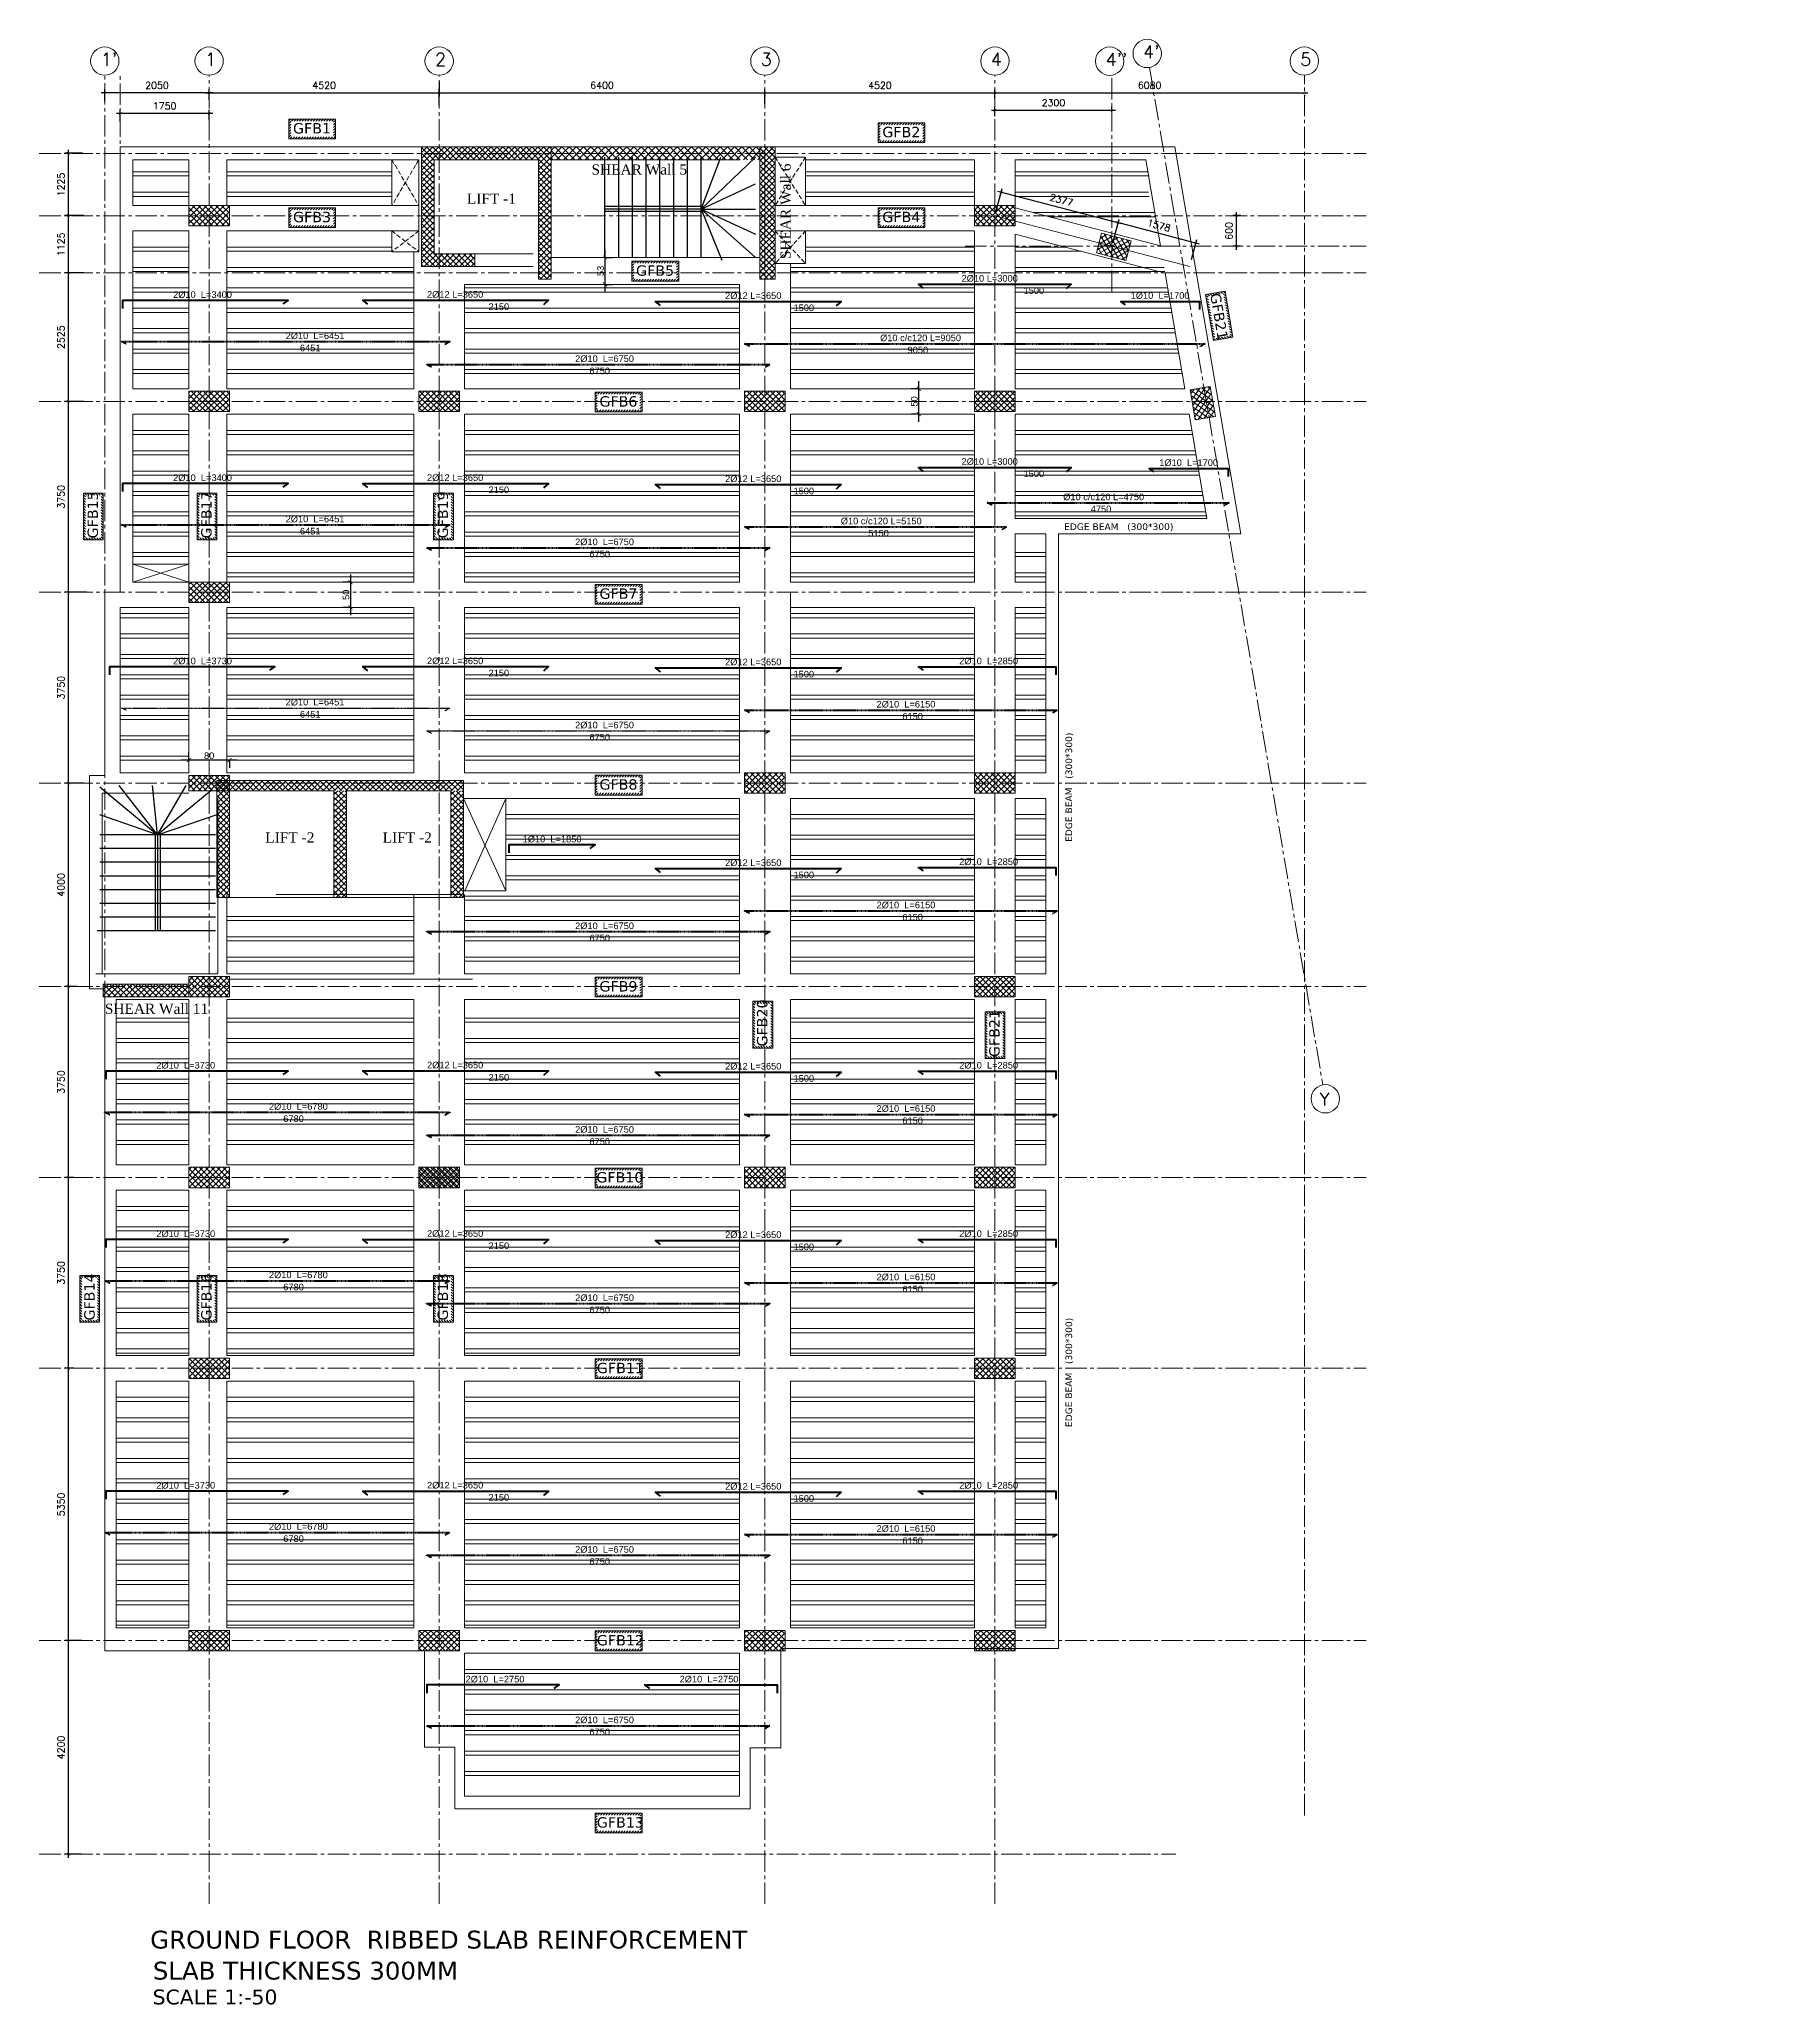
# Model space of a CAD drawing. Header units: inches. Extents: x -26151 to 62940, y -10194 to 246332.
# Drawn here: x 1030 to 4424, y 116201 to 120063 of the extents above; entities that cross this region are included whole.
import ezdxf

# ---------------------------------------------------------------- set-up
doc = ezdxf.new("R2010")
doc.units = ezdxf.units.IN
doc.header["$LTSCALE"] = 0.7
doc.header["$MEASUREMENT"] = 0
for name, pattern in [('ACAD_ISO10W100', [18, 12, -3, 0, -3]), ('CENTER2', [1.125, 0.75, -0.125, 0.125, -0.125]), ('DASHED2', [0.375, 0.25, -0.125])]:
    doc.linetypes.add(name, pattern=pattern)
doc.layers.get('0').update_dxf_attribs({"lineweight": 13})
doc.layers.get('Defpoints').update_dxf_attribs({"lineweight": 5})
for name, color, linetype, lineweight in [('axis', 254, 'ACAD_ISO10W100', 9), ('BEAM', 5, 'Continuous', 0), ('COLUMN', 4, 'Continuous', 20), ('dim', 1, 'Continuous', 25), ('DIMS', 1, 'Continuous', 20), ('hach', 9, 'Continuous', 9), ('hach 1', 254, 'Continuous', 9), ('hatch', 9, 'Continuous', 9), ('TEXT', 3, 'Continuous', 25), ('top renforcment', 7, 'Continuous', 40), ('VIS', 8, 'Continuous', 18)]:
    doc.layers.add(name, color=color, linetype=linetype, lineweight=lineweight)
doc.layers.add('FURNITURE', color=4, linetype='Continuous')
doc.styles.add('100', font='romans.shx', dxfattribs={"height": 13.5})
doc.styles.add('GENERATED_STYLE_4', font='verdanai.ttf')
doc.styles.add('QW', font='times.ttf', dxfattribs={"height": 15})
doc.styles.add('romanc', font='verdana.ttf', dxfattribs={"height": 250})
doc.styles.get("Standard").update_dxf_attribs({"font": 'arial.ttf', "height": 13})
doc.dimstyles.new('abr100', dxfattribs={"dimtxt": 15, "dimasz": 5, "dimexe": 7, "dimexo": 7, "dimgap": 8, "dimtad": 1, "dimdec": 0, "dimlfac": 10, "dimzin": 4, "dimdsep": 46, "dimtxsty": '100', "dimblk": 'ARCHTICK', "dimcen": 0.09, "dimdle": 7, "dimclrd": 1, "dimclre": 8, "dimclrt": 2, "dimadec": 0, "dimazin": 1, "dimtfac": 1, "dimtdec": 0, "dimtix": 1, "dimtofl": 0, "dimtmove": 0, "dimatfit": 3, "dimldrblk": 'ARCHTICK', "dimfxl": 0, "dimtolj": 1, "dimtzin": 0, "dimlwd": -1, "dimlwe": -1, "dimarcsym": 0})
doc.dimstyles.get("Standard").update_dxf_attribs({"dimtxt": 13, "dimasz": 5, "dimexe": 0.18, "dimexo": 0.0625, "dimgap": 6, "dimtad": 1, "dimdec": 0, "dimlfac": 10, "dimzin": 0, "dimdsep": 46, "dimtxsty": 'Standard', "dimblk": 'ARCHTICK', "dimcen": 0.09, "dimse1": 1, "dimse2": 1, "dimclrd": 1, "dimclre": 7, "dimclrt": 3, "dimadec": 0, "dimazin": 0, "dimtfac": 1, "dimtdec": 0, "dimtix": 1, "dimtofl": 0, "dimtmove": 0, "dimatfit": 3, "dimldrblk": 'ARCHTICK', "dimfxl": 0, "dimtolj": 1, "dimtzin": 0, "dimarcsym": 0})
doc.dimstyles.new('STANDARD$0', dxfattribs={"dimscale": 0, "dimtxt": 50, "dimasz": 8, "dimexe": 15, "dimexo": 0.0625, "dimgap": 2, "dimtad": 1, "dimdec": 0, "dimzin": 0, "dimdsep": 46, "dimtxsty": 'Standard', "dimblk1": 'ARCHTICK', "dimblk2": 'ARCHTICK', "dimsah": 1, "dimcen": 0.09, "dimdle": 15, "dimclrd": 3, "dimclre": 3, "dimclrt": 3, "dimazin": 0, "dimtfac": 1, "dimtdec": 0, "dimtofl": 0, "dimtmove": 1, "dimatfit": 3, "dimldrblk": 'ARCHTICK', "dimfxl": 0, "dimtolj": 1, "dimtzin": 0, "dimarcsym": 0})
pattern_1 = [(45, (-460756.624, -142697.6286), (-5.7452426, 5.7452426), []), (135, (-460756.624, -142697.6286), (-5.7452426, -5.7452426), [])]
pattern_2 = [(45, (-460732.624, -142697.6286), (-5.7452426, 5.7452426), []), (135, (-460732.624, -142697.6286), (-5.7452426, -5.7452426), [])]
pattern_3 = [(45, (-460744.624, -142697.6286), (-5.7452426, 5.7452426), []), (135, (-460744.624, -142697.6286), (-5.7452426, -5.7452426), [])]
pattern_4 = [(45, (-460744.624, -142587.6286), (-5.7452426, 5.7452426), []), (135, (-460744.624, -142587.6286), (-5.7452426, -5.7452426), [])]
pattern_5 = [(45, (-460744.624, -142662.6286), (-5.7452426, 5.7452426), []), (135, (-460744.624, -142662.6286), (-5.7452426, -5.7452426), [])]

msp = doc.modelspace()

# ---------------------------------------------------------------- texts
at = {"layer": 'DIMS', "color": 3, "linetype": 'ByBlock', "insert": (4424, 119892.46), "char_height": 13, "attachment_point": 1}
msp.add_mtext('\\A1;', dxfattribs=at)
at = {"layer": 'TEXT', "color": 2, "style": 'romanc'}
for s, height, p in [('GFB1', 20.4, (1528.39, 119877.59)), ('GFB2', 20.4, (2686.29, 119870.23)), ('GFB3', 20.4, (1528.39, 119703.29)), ('GFB4', 20.4, (2686.29, 119703.34)), ('GFB5', 20.4, (2202.45, 119598.04)), ('GFB6', 20.4, (2130.42, 119340.92)), ('EDGE BEAM   (300*300)', 13, (3043.55, 119098.4)), ('GFB7', 20.4, (2130.42, 118963.2)), ('GFB8', 20.4, (2130.42, 118588.2)), ('GFB9', 20.4, (2130.42, 118191.55)), ('GFB10', 20.4, (2124.38, 117816.25)), ('GFB11', 20.4, (2125.33, 117441.55)), ('GFB12', 20.4, (2125.33, 116906.55)), ('GFB13', 20.4, (2125.33, 116548.58))]:
    msp.add_text(s, height=height, dxfattribs=at).set_placement(p)
at = {"layer": 'TEXT', "color": 7}
for s, height, style, p in [('SHEAR Wall 5', 20, 'QW', (2114.81, 119796.79)), ('LIFT -1', 20, 'QW', (1870.02, 119739.63)), ('LIFT -2', 20, 'QW', (1473.9, 118484.2)), ('LIFT -2', 20, 'QW', (1704.7, 118484.2)), ('SHEAR Wall 11', 20, 'QW', (1158.57, 118147.66)), ('SCALE 1:-50', 29.1666, 'romanc', (1252.49, 116201.16))]:
    msp.add_text(s, height=height, dxfattribs=dict(at, style=style)).set_placement(p)
at = {"layer": 'TEXT', "color": 7, "style": 'QW'}
msp.add_text('SHEAR Wall 6', height=20, rotation=90, dxfattribs=at).set_placement((2506.38, 119630.67))
at = {"layer": 'TEXT', "color": 2, "style": 'romanc'}
for s, height, rotation, p in [('GFB21', 20.4, 279.68082, (3330.32, 119561.96)), ('GFB15', 20.4, 90, (1145.08, 119081.95)), ('GFB17', 20.4, 90, (1368.34, 119081.95)), ('GFB19', 20.4, 90, (1832.84, 119081.95)), ('EDGE BEAM   (300*300)', 13, 90, (3059.22, 118485.56)), ('GFB20', 20.4, 90, (2460.44, 118083.42)), ('GFB21', 20.4, 90, (2916.7, 118062.75)), ('GFB14', 20.4, 90, (1138.62, 117544.97)), ('GFB16', 20.4, 90, (1368.34, 117544.97)), ('GFB18', 20.4, 90, (1832.84, 117544.97)), ('EDGE BEAM   (300*300)', 13, 90, (3059.22, 117335.65))]:
    msp.add_text(s, height=height, rotation=rotation, dxfattribs=at).set_placement(p)
at = {"layer": 'TEXT', "style": 'romanc'}
for s, p in [('GROUND FLOOR  RIBBED SLAB REINFORCEMENT  ', (1247.72, 116310.97)), (' SLAB THICKNESS 300MM', (1237.7, 116250.01))]:
    msp.add_text(s, height=35, dxfattribs=at).set_placement(p)
at = {"layer": 'TEXT', "char_height": 25, "attachment_point": 1, "style": 'GENERATED_STYLE_4'}
for s, insert in [("{\\Fromanc|c0;1'}", (1150.64, 120035.78)), ('{\\Fromanc|c0;1}', (1355.64, 120035.78)), ('{\\Fromanc|c0;2}', (1807.64, 120035.78)), ('{\\Fromanc|c0;3}', (2447.64, 120035.78)), ('{\\Fromanc|c0;4}', (2899.64, 120035.78)), ("{\\Fromanc|c0;4''}", (3125.2, 120035.61)), ("{\\Fromanc|c0;4'}", (3198.81, 120050.72)), ('{\\Fromanc|c0;5}', (3507.64, 120035.78)), ('{\\Fromanc|c0;Y}', (3545.26, 117992.25))]:
    msp.add_mtext(s, dxfattribs=dict(at, insert=insert))

# ---------------------------------------------------------------- blocks, each defined once
blk = doc.blocks.new('_ArchTick')
at = {"color": 0, "linetype": 'ByBlock', "lineweight": 0, "const_width": 0.15}
blk.add_lwpolyline([(-0.5, -0.5), (0.5, 0.5)], dxfattribs=at)
blk = doc.blocks.new('*D132')
at = {"layer": 'Defpoints', "color": 0, "transparency": 16777216}
for p in [(1815.6, 119957.4), (1363.6, 119936.5), (1815.6, 119925.7)]:
    blk.add_point(p, dxfattribs=at)
at = {"layer": 'dim', "color": 1, "transparency": 16777216}
blk.add_line((1356.6, 119957.4), (1822.6, 119957.4), dxfattribs=at)
at = {"layer": 'dim', "color": 8, "transparency": 16777216}
for p, q in [((1363.6, 119943.5), (1363.6, 119964.4)), ((1815.6, 119932.7), (1815.6, 119964.4))]:
    blk.add_line(p, q, dxfattribs=at)
at = {"layer": 'dim', "color": 1, "transparency": 16777216, "xscale": 5, "yscale": 5, "zscale": 5, "rotation": 180}
blk.add_blockref('_ArchTick', (1363.6, 119957.4), dxfattribs=at)
at = {"layer": 'dim', "color": 1, "transparency": 16777216, "xscale": 5, "yscale": 5, "zscale": 5}
blk.add_blockref('_ArchTick', (1815.6, 119957.4), dxfattribs=at)
at = {"layer": 'dim', "color": 2, "transparency": 16777216, "insert": (1589.6, 119972.1), "char_height": 13.5, "attachment_point": 5, "style": '100'}
blk.add_mtext('\\A1;4520', dxfattribs=at)
blk = doc.blocks.new('*D133')
at = {"layer": 'Defpoints', "color": 0, "transparency": 16777216}
for p in [(2455.6, 119960.4), (2907.6, 119957.4), (2907.6, 119939.1)]:
    blk.add_point(p, dxfattribs=at)
at = {"layer": 'dim', "color": 1, "transparency": 16777216}
blk.add_line((2448.6, 119957.4), (2914.6, 119957.4), dxfattribs=at)
at = {"layer": 'dim', "color": 8, "transparency": 16777216}
for p, q in [((2907.6, 119946.1), (2907.6, 119964.4)), ((2455.6, 119953.4), (2455.6, 119950.4))]:
    blk.add_line(p, q, dxfattribs=at)
at = {"layer": 'dim', "color": 1, "transparency": 16777216, "xscale": 5, "yscale": 5, "zscale": 5, "rotation": 180}
blk.add_blockref('_ArchTick', (2455.6, 119957.4), dxfattribs=at)
at = {"layer": 'dim', "color": 1, "transparency": 16777216, "xscale": 5, "yscale": 5, "zscale": 5}
blk.add_blockref('_ArchTick', (2907.6, 119957.4), dxfattribs=at)
at = {"layer": 'dim', "color": 2, "transparency": 16777216, "insert": (2681.6, 119972.1), "char_height": 13.5, "attachment_point": 5, "style": '100'}
blk.add_mtext('\\A1;4520', dxfattribs=at)
blk = doc.blocks.new('*D134')
at = {"layer": 'Defpoints', "color": 0, "transparency": 16777216}
for p in [(1087.3, 116916.1), (1119.6, 116916.1), (1119.6, 116496.1)]:
    blk.add_point(p, dxfattribs=at)
at = {"layer": 'dim', "color": 8, "transparency": 16777216}
for p, q in [((1112.6, 116916.1), (1080.3, 116916.1)), ((1112.6, 116496.1), (1080.3, 116496.1))]:
    blk.add_line(p, q, dxfattribs=at)
at = {"layer": 'dim', "color": 1, "transparency": 16777216}
blk.add_line((1087.3, 116489.1), (1087.3, 116923.1), dxfattribs=at)
at = {"layer": 'dim', "color": 1, "transparency": 16777216, "xscale": 5, "yscale": 5, "zscale": 5}
for p, rotation in [((1087.3, 116916.1), 90), ((1087.3, 116496.1), 270)]:
    blk.add_blockref('_ArchTick', p, dxfattribs=dict(at, rotation=rotation))
at = {"layer": 'dim', "color": 2, "transparency": 16777216, "insert": (1072.5, 116706.1), "char_height": 13.5, "attachment_point": 5, "rotation": 90, "style": '100'}
blk.add_mtext('\\A1;4200', dxfattribs=at)
blk = doc.blocks.new('*D135')
at = {"layer": 'Defpoints', "color": 0, "transparency": 16777216}
for p in [(1087.3, 117451.1), (1104.6, 117451.1), (1119.6, 116916.1)]:
    blk.add_point(p, dxfattribs=at)
at = {"layer": 'dim', "color": 8, "transparency": 16777216}
for p, q in [((1097.6, 117451.1), (1080.3, 117451.1)), ((1112.6, 116916.1), (1080.3, 116916.1))]:
    blk.add_line(p, q, dxfattribs=at)
at = {"layer": 'dim', "color": 1, "transparency": 16777216}
blk.add_line((1087.3, 116909.1), (1087.3, 117458.1), dxfattribs=at)
at = {"layer": 'dim', "color": 1, "transparency": 16777216, "xscale": 5, "yscale": 5, "zscale": 5}
for p, rotation in [((1087.3, 117451.1), 90), ((1087.3, 116916.1), 270)]:
    blk.add_blockref('_ArchTick', p, dxfattribs=dict(at, rotation=rotation))
at = {"layer": 'dim', "color": 2, "transparency": 16777216, "insert": (1072.5, 117183.6), "char_height": 13.5, "attachment_point": 5, "rotation": 90, "style": '100'}
blk.add_mtext('\\A1;5350', dxfattribs=at)
blk = doc.blocks.new('*D136')
at = {"layer": 'Defpoints', "color": 0, "transparency": 16777216}
for p in [(1087.3, 117826.1), (1104.6, 117826.1), (1104.6, 117451.1)]:
    blk.add_point(p, dxfattribs=at)
at = {"layer": 'dim', "color": 1, "transparency": 16777216}
blk.add_line((1087.3, 117444.1), (1087.3, 117833.1), dxfattribs=at)
at = {"layer": 'dim', "color": 8, "transparency": 16777216}
for p, q in [((1097.6, 117826.1), (1080.3, 117826.1)), ((1097.6, 117451.1), (1080.3, 117451.1))]:
    blk.add_line(p, q, dxfattribs=at)
at = {"layer": 'dim', "color": 1, "transparency": 16777216, "xscale": 5, "yscale": 5, "zscale": 5}
for p, rotation in [((1087.3, 117826.1), 90), ((1087.3, 117451.1), 270)]:
    blk.add_blockref('_ArchTick', p, dxfattribs=dict(at, rotation=rotation))
at = {"layer": 'dim', "color": 2, "transparency": 16777216, "insert": (1072.5, 117638.6), "char_height": 13.5, "attachment_point": 5, "rotation": 90, "style": '100'}
blk.add_mtext('\\A1;3750', dxfattribs=at)
blk = doc.blocks.new('*D137')
at = {"layer": 'Defpoints', "color": 0, "transparency": 16777216}
for p in [(1087.3, 118201.1), (1111.5, 118201.1), (1104.6, 117826.1)]:
    blk.add_point(p, dxfattribs=at)
at = {"layer": 'dim', "color": 8, "transparency": 16777216}
for p, q in [((1104.5, 118201.1), (1080.3, 118201.1)), ((1097.6, 117826.1), (1080.3, 117826.1))]:
    blk.add_line(p, q, dxfattribs=at)
at = {"layer": 'dim', "color": 1, "transparency": 16777216}
blk.add_line((1087.3, 117819.1), (1087.3, 118208.1), dxfattribs=at)
at = {"layer": 'dim', "color": 1, "transparency": 16777216, "xscale": 5, "yscale": 5, "zscale": 5}
for p, rotation in [((1087.3, 118201.1), 90), ((1087.3, 117826.1), 270)]:
    blk.add_blockref('_ArchTick', p, dxfattribs=dict(at, rotation=rotation))
at = {"layer": 'dim', "color": 2, "transparency": 16777216, "insert": (1072.5, 118013.6), "char_height": 13.5, "attachment_point": 5, "rotation": 90, "style": '100'}
blk.add_mtext('\\A1;3750', dxfattribs=at)
blk = doc.blocks.new('*D138')
at = {"layer": 'Defpoints', "color": 0, "transparency": 16777216}
for p in [(1087.3, 118601.1), (1124.5, 118601.1), (1111.5, 118201.1)]:
    blk.add_point(p, dxfattribs=at)
at = {"layer": 'dim', "color": 1, "transparency": 16777216}
blk.add_line((1087.3, 118194.1), (1087.3, 118608.1), dxfattribs=at)
at = {"layer": 'dim', "color": 8, "transparency": 16777216}
for p, q in [((1117.5, 118601.1), (1080.3, 118601.1)), ((1104.5, 118201.1), (1080.3, 118201.1))]:
    blk.add_line(p, q, dxfattribs=at)
at = {"layer": 'dim', "color": 1, "transparency": 16777216, "xscale": 5, "yscale": 5, "zscale": 5}
for p, rotation in [((1087.3, 118601.1), 90), ((1087.3, 118201.1), 270)]:
    blk.add_blockref('_ArchTick', p, dxfattribs=dict(at, rotation=rotation))
at = {"layer": 'dim', "color": 2, "transparency": 16777216, "insert": (1072.5, 118401.1), "char_height": 13.5, "attachment_point": 5, "rotation": 90, "style": '100'}
blk.add_mtext('\\A1;4000', dxfattribs=at)
blk = doc.blocks.new('*D139')
at = {"layer": 'Defpoints', "color": 0, "transparency": 16777216}
for p in [(1087.3, 118976.1), (1129.5, 118976.1), (1124.5, 118601.1)]:
    blk.add_point(p, dxfattribs=at)
at = {"layer": 'dim', "color": 8, "transparency": 16777216}
for p, q in [((1122.5, 118976.1), (1080.3, 118976.1)), ((1117.5, 118601.1), (1080.3, 118601.1))]:
    blk.add_line(p, q, dxfattribs=at)
at = {"layer": 'dim', "color": 1, "transparency": 16777216}
blk.add_line((1087.3, 118594.1), (1087.3, 118983.1), dxfattribs=at)
at = {"layer": 'dim', "color": 1, "transparency": 16777216, "xscale": 5, "yscale": 5, "zscale": 5}
for p, rotation in [((1087.3, 118976.1), 90), ((1087.3, 118601.1), 270)]:
    blk.add_blockref('_ArchTick', p, dxfattribs=dict(at, rotation=rotation))
at = {"layer": 'dim', "color": 2, "transparency": 16777216, "insert": (1072.5, 118788.6), "char_height": 13.5, "attachment_point": 5, "rotation": 90, "style": '100'}
blk.add_mtext('\\A1;3750', dxfattribs=at)
blk = doc.blocks.new('*D140')
at = {"layer": 'Defpoints', "color": 0, "transparency": 16777216}
for p in [(1087.3, 119351.1), (1124.5, 119351.1), (1129.5, 118976.1)]:
    blk.add_point(p, dxfattribs=at)
at = {"layer": 'dim', "color": 8, "transparency": 16777216}
for p, q in [((1117.5, 119351.1), (1080.3, 119351.1)), ((1122.5, 118976.1), (1080.3, 118976.1))]:
    blk.add_line(p, q, dxfattribs=at)
at = {"layer": 'dim', "color": 1, "transparency": 16777216}
blk.add_line((1087.3, 118969.1), (1087.3, 119358.1), dxfattribs=at)
at = {"layer": 'dim', "color": 1, "transparency": 16777216, "xscale": 5, "yscale": 5, "zscale": 5}
for p, rotation in [((1087.3, 119351.1), 90), ((1087.3, 118976.1), 270)]:
    blk.add_blockref('_ArchTick', p, dxfattribs=dict(at, rotation=rotation))
at = {"layer": 'dim', "color": 2, "transparency": 16777216, "insert": (1072.5, 119163.6), "char_height": 13.5, "attachment_point": 5, "rotation": 90, "style": '100'}
blk.add_mtext('\\A1;3750', dxfattribs=at)
blk = doc.blocks.new('*D141')
at = {"layer": 'Defpoints', "color": 0, "transparency": 16777216}
for p in [(1087.3, 119603.6), (1124.5, 119603.6), (1124.5, 119351.1)]:
    blk.add_point(p, dxfattribs=at)
at = {"layer": 'dim', "color": 1, "transparency": 16777216}
blk.add_line((1087.3, 119344.1), (1087.3, 119610.6), dxfattribs=at)
at = {"layer": 'dim', "color": 8, "transparency": 16777216}
for p, q in [((1117.5, 119603.6), (1080.3, 119603.6)), ((1117.5, 119351.1), (1080.3, 119351.1))]:
    blk.add_line(p, q, dxfattribs=at)
at = {"layer": 'dim', "color": 1, "transparency": 16777216, "xscale": 5, "yscale": 5, "zscale": 5}
for p, rotation in [((1087.3, 119603.6), 90), ((1087.3, 119351.1), 270)]:
    blk.add_blockref('_ArchTick', p, dxfattribs=dict(at, rotation=rotation))
at = {"layer": 'dim', "color": 2, "transparency": 16777216, "insert": (1072.5, 119477.3), "char_height": 13.5, "attachment_point": 5, "rotation": 90, "style": '100'}
blk.add_mtext('\\A1;2525', dxfattribs=at)
blk = doc.blocks.new('*D142')
at = {"layer": 'Defpoints', "color": 0, "transparency": 16777216}
for p in [(3515.6, 119960.4), (3515.6, 119957.4), (2907.6, 119939.1)]:
    blk.add_point(p, dxfattribs=at)
at = {"layer": 'dim', "color": 1, "transparency": 16777216}
blk.add_line((2900.6, 119957.4), (3522.6, 119957.4), dxfattribs=at)
at = {"layer": 'dim', "color": 8, "transparency": 16777216}
for p, q in [((2907.6, 119946.1), (2907.6, 119964.4)), ((3515.6, 119953.4), (3515.6, 119950.4))]:
    blk.add_line(p, q, dxfattribs=at)
at = {"layer": 'dim', "color": 1, "transparency": 16777216, "xscale": 5, "yscale": 5, "zscale": 5, "rotation": 180}
blk.add_blockref('_ArchTick', (2907.6, 119957.4), dxfattribs=at)
at = {"layer": 'dim', "color": 1, "transparency": 16777216, "xscale": 5, "yscale": 5, "zscale": 5}
blk.add_blockref('_ArchTick', (3515.6, 119957.4), dxfattribs=at)
at = {"layer": 'dim', "color": 2, "transparency": 16777216, "insert": (3211.6, 119972.1), "char_height": 13.5, "attachment_point": 5, "style": '100'}
blk.add_mtext('\\A1;6080', dxfattribs=at)
blk = doc.blocks.new('*D143')
at = {"layer": 'Defpoints', "color": 0, "transparency": 16777216}
for p in [(1087.3, 119838.6), (1121.6, 119838.6), (1124.5, 119716.1)]:
    blk.add_point(p, dxfattribs=at)
at = {"layer": 'dim', "color": 1, "transparency": 16777216}
blk.add_line((1087.3, 119709.1), (1087.3, 119845.6), dxfattribs=at)
at = {"layer": 'dim', "color": 8, "transparency": 16777216}
for p, q in [((1114.6, 119838.6), (1080.3, 119838.6)), ((1117.5, 119716.1), (1080.3, 119716.1))]:
    blk.add_line(p, q, dxfattribs=at)
at = {"layer": 'dim', "color": 1, "transparency": 16777216, "xscale": 5, "yscale": 5, "zscale": 5}
for p, rotation in [((1087.3, 119838.6), 90), ((1087.3, 119716.1), 270)]:
    blk.add_blockref('_ArchTick', p, dxfattribs=dict(at, rotation=rotation))
at = {"layer": 'dim', "color": 2, "transparency": 16777216, "insert": (1072.5, 119777.3), "char_height": 13.5, "attachment_point": 5, "rotation": 90, "style": '100'}
blk.add_mtext('\\A1;1225', dxfattribs=at)
blk = doc.blocks.new('*D144')
at = {"layer": 'Defpoints', "color": 0, "transparency": 16777216}
for p in [(1087.3, 119716.1), (1124.5, 119716.1), (1124.5, 119603.6)]:
    blk.add_point(p, dxfattribs=at)
at = {"layer": 'dim', "color": 8, "transparency": 16777216}
for p, q in [((1117.5, 119716.1), (1080.3, 119716.1)), ((1117.5, 119603.6), (1080.3, 119603.6))]:
    blk.add_line(p, q, dxfattribs=at)
at = {"layer": 'dim', "color": 1, "transparency": 16777216}
blk.add_line((1087.3, 119596.6), (1087.3, 119723.1), dxfattribs=at)
at = {"layer": 'dim', "color": 1, "transparency": 16777216, "xscale": 5, "yscale": 5, "zscale": 5}
for p, rotation in [((1087.3, 119716.1), 90), ((1087.3, 119603.6), 270)]:
    blk.add_blockref('_ArchTick', p, dxfattribs=dict(at, rotation=rotation))
at = {"layer": 'dim', "color": 2, "transparency": 16777216, "insert": (1072.5, 119659.8), "char_height": 13.5, "attachment_point": 5, "rotation": 90, "style": '100'}
blk.add_mtext('\\A1;1125', dxfattribs=at)
blk = doc.blocks.new('*D145')
at = {"layer": 'Defpoints', "color": 0, "transparency": 16777216}
for p in [(1158.6, 119957.4), (1158.6, 119934), (1363.6, 119936.8)]:
    blk.add_point(p, dxfattribs=at)
at = {"layer": 'dim', "color": 1, "transparency": 16777216}
blk.add_line((1370.6, 119957.4), (1151.6, 119957.4), dxfattribs=at)
at = {"layer": 'dim', "color": 8, "transparency": 16777216}
for p, q in [((1158.6, 119941), (1158.6, 119964.4)), ((1363.6, 119943.8), (1363.6, 119964.4))]:
    blk.add_line(p, q, dxfattribs=at)
at = {"layer": 'dim', "color": 1, "transparency": 16777216, "xscale": 5, "yscale": 5, "zscale": 5, "rotation": 180}
blk.add_blockref('_ArchTick', (1158.6, 119957.4), dxfattribs=at)
at = {"layer": 'dim', "color": 1, "transparency": 16777216, "xscale": 5, "yscale": 5, "zscale": 5}
blk.add_blockref('_ArchTick', (1363.6, 119957.4), dxfattribs=at)
at = {"layer": 'dim', "color": 2, "transparency": 16777216, "insert": (1261.1, 119972.1), "char_height": 13.5, "attachment_point": 5, "style": '100'}
blk.add_mtext('\\A1;2050', dxfattribs=at)
blk = doc.blocks.new('*D146')
at = {"layer": 'Defpoints', "color": 0, "transparency": 16777216}
for p in [(1815.6, 119987), (2455.6, 119957.4), (2455.6, 119928.3)]:
    blk.add_point(p, dxfattribs=at)
at = {"layer": 'dim', "color": 1, "transparency": 16777216}
blk.add_line((1808.6, 119957.4), (2462.6, 119957.4), dxfattribs=at)
at = {"layer": 'dim', "color": 8, "transparency": 16777216}
for p, q in [((1815.6, 119980), (1815.6, 119950.4)), ((2455.6, 119935.3), (2455.6, 119964.4))]:
    blk.add_line(p, q, dxfattribs=at)
at = {"layer": 'dim', "color": 1, "transparency": 16777216, "xscale": 5, "yscale": 5, "zscale": 5, "rotation": 180}
blk.add_blockref('_ArchTick', (1815.6, 119957.4), dxfattribs=at)
at = {"layer": 'dim', "color": 1, "transparency": 16777216, "xscale": 5, "yscale": 5, "zscale": 5}
blk.add_blockref('_ArchTick', (2455.6, 119957.4), dxfattribs=at)
at = {"layer": 'dim', "color": 2, "transparency": 16777216, "insert": (2135.6, 119972.1), "char_height": 13.5, "attachment_point": 5, "style": '100'}
blk.add_mtext('\\A1;6400', dxfattribs=at)
blk = doc.blocks.new('*D147')
at = {"layer": 'Defpoints', "color": 0, "transparency": 16777216}
for p in [(1191.5, 119083.4, -19467.6), (1836.6, 119083.4, -59863), (1836.6, 119083.4)]:
    blk.add_point(p, dxfattribs=at)
at = {"layer": 'TEXT', "color": 3, "transparency": 16777216, "insert": (1562.2, 119096.1), "char_height": 13, "attachment_point": 5}
blk.add_mtext('\\A1;6451', dxfattribs=at)
blk = doc.blocks.new('*D148')
at = {"layer": 'Defpoints', "color": 0, "transparency": 16777216}
for p in [(1191.4, 119108.6), (1836.6, 119108.6, -19467.6), (1836.6, 119106.9)]:
    blk.add_point(p, dxfattribs=at)
at = {"layer": 'TEXT', "color": 3, "transparency": 16777216, "insert": (1571.7, 119119.9), "char_height": 13, "attachment_point": 5}
blk.add_mtext('\\A1;2%%C10  L=6451', dxfattribs=at)
blk = doc.blocks.new('*D149')
at = {"layer": 'Defpoints', "color": 0, "transparency": 16777216}
for p in [(1790.6, 119038.4, -19467.6), (2465.6, 119038.4, -59863), (2465.6, 119038.4)]:
    blk.add_point(p, dxfattribs=at)
at = {"layer": 'TEXT', "color": 3, "transparency": 16777216, "insert": (2131, 119051.1), "char_height": 13, "attachment_point": 5}
blk.add_mtext('\\A1;6750', dxfattribs=at)
blk = doc.blocks.new('*D150')
at = {"layer": 'Defpoints', "color": 0, "transparency": 16777216}
for p in [(1790.5, 119063.6), (2465.6, 119063.6, -19467.6), (2465.6, 119061.9)]:
    blk.add_point(p, dxfattribs=at)
at = {"layer": 'TEXT', "color": 3, "transparency": 16777216, "insert": (2140.5, 119074.9), "char_height": 13, "attachment_point": 5}
blk.add_mtext('\\A1;2%%C10  L=6750', dxfattribs=at)
blk = doc.blocks.new('*D151')
at = {"layer": 'Defpoints', "color": 0, "transparency": 16777216}
for p in [(2415.6, 119079.3, -19467.6), (2930.6, 119079.3, -79330.7), (2930.6, 119079.3)]:
    blk.add_point(p, dxfattribs=at)
at = {"layer": 'TEXT', "color": 3, "transparency": 16777216, "insert": (2678.9, 119092), "char_height": 13, "attachment_point": 5}
blk.add_mtext('\\A1;5150', dxfattribs=at)
blk = doc.blocks.new('*D152')
at = {"layer": 'Defpoints', "color": 0, "transparency": 16777216}
for p in [(2415.5, 119104.5), (2930.6, 119104.5, -38935.3), (2930.6, 119102.8)]:
    blk.add_point(p, dxfattribs=at)
at = {"layer": 'TEXT', "color": 3, "transparency": 16777216, "insert": (2684.2, 119115.8), "char_height": 13, "attachment_point": 5}
blk.add_mtext('\\A1;%%C10 c/c120 L=5150', dxfattribs=at)
blk = doc.blocks.new('*D153')
at = {"layer": 'Defpoints', "color": 0, "transparency": 16777216}
for p in [(1815.6, 119164.7, -26473), (2030.6, 119164.7, -40395.4), (2030.6, 119164.7)]:
    blk.add_point(p, dxfattribs=at)
at = {"layer": 'TEXT', "color": 3, "transparency": 16777216, "insert": (1932.8, 119177.3), "char_height": 13, "attachment_point": 5}
blk.add_mtext('\\A1;2150', dxfattribs=at)
blk = doc.blocks.new('*D154')
at = {"layer": 'Defpoints', "color": 0, "transparency": 16777216}
for p in [(1665.6, 119189.8), (2030.6, 119189.8), (2030.6, 119188.1)]:
    blk.add_point(p, dxfattribs=at)
at = {"layer": 'TEXT', "color": 3, "transparency": 16777216, "insert": (1846.9, 119201.1), "char_height": 13, "attachment_point": 5}
blk.add_mtext('\\A1;2%%C12 L=3650', dxfattribs=at)
blk = doc.blocks.new('*D155')
at = {"layer": 'Defpoints', "color": 0, "transparency": 16777216}
for p in [(2455.6, 119162.5, -26473), (2605.6, 119162.5, -40395.4), (2605.6, 119162.5)]:
    blk.add_point(p, dxfattribs=at)
at = {"layer": 'TEXT', "color": 3, "transparency": 16777216, "insert": (2532, 119175.1), "char_height": 13, "attachment_point": 5}
blk.add_mtext('\\A1;1500', dxfattribs=at)
blk = doc.blocks.new('*D156')
at = {"layer": 'Defpoints', "color": 0, "transparency": 16777216}
for p in [(2240.6, 119187.6), (2605.6, 119187.6), (2605.6, 119185.9)]:
    blk.add_point(p, dxfattribs=at)
at = {"layer": 'TEXT', "color": 3, "transparency": 16777216, "insert": (2432.7, 119198.9), "char_height": 13, "attachment_point": 5}
blk.add_mtext('\\A1;2%%C12 L=3650', dxfattribs=at)
blk = doc.blocks.new('*D157')
at = {"layer": 'Defpoints', "color": 0, "transparency": 16777216}
for p in [(1178.5, 119189.6), (1178.5, 119187.9), (1518.6, 119189.6, 13009.9)]:
    blk.add_point(p, dxfattribs=at)
at = {"layer": 'TEXT', "color": 3, "transparency": 16777216, "insert": (1350.6, 119200.9), "char_height": 13, "attachment_point": 5}
blk.add_mtext('\\A1;2%%C10  L=3400', dxfattribs=at)
blk = doc.blocks.new('*D158')
at = {"layer": 'Defpoints', "color": 0, "transparency": 16777216}
for p in [(2907.6, 119196.3, -26473), (3057.6, 119196.3, -40395.4), (3057.6, 119196.3)]:
    blk.add_point(p, dxfattribs=at)
at = {"layer": 'TEXT', "color": 3, "transparency": 16777216, "insert": (2984, 119208.9), "char_height": 13, "attachment_point": 5}
blk.add_mtext('\\A1;1500', dxfattribs=at)
blk = doc.blocks.new('*D159')
at = {"layer": 'Defpoints', "color": 0, "transparency": 16777216}
for p in [(2757.6, 119221.5), (3057.6, 119221.5), (3057.6, 119219.8)]:
    blk.add_point(p, dxfattribs=at)
at = {"layer": 'TEXT', "color": 3, "transparency": 16777216, "insert": (2897.3, 119232.8), "char_height": 13, "attachment_point": 5}
blk.add_mtext('\\A1;2%%C10 L=3000', dxfattribs=at)
blk = doc.blocks.new('*D160')
at = {"layer": 'Defpoints', "color": 0, "transparency": 16777216}
for p in [(1191.5, 118723.4, -19467.6), (1836.6, 118723.4, -59863), (1836.6, 118723.4)]:
    blk.add_point(p, dxfattribs=at)
at = {"layer": 'TEXT', "color": 3, "transparency": 16777216, "insert": (1562.2, 118736.1), "char_height": 13, "attachment_point": 5}
blk.add_mtext('\\A1;6451', dxfattribs=at)
blk = doc.blocks.new('*D161')
at = {"layer": 'Defpoints', "color": 0, "transparency": 16777216}
for p in [(1191.4, 118748.6), (1836.6, 118748.6, -19467.6), (1836.6, 118746.9)]:
    blk.add_point(p, dxfattribs=at)
at = {"layer": 'TEXT', "color": 3, "transparency": 16777216, "insert": (1571.7, 118759.9), "char_height": 13, "attachment_point": 5}
blk.add_mtext('\\A1;2%%C10  L=6451', dxfattribs=at)
blk = doc.blocks.new('*D162')
at = {"layer": 'Defpoints', "color": 0, "transparency": 16777216}
for p in [(1790.6, 118678.4, -19467.6), (2465.6, 118678.4, -59863), (2465.6, 118678.4)]:
    blk.add_point(p, dxfattribs=at)
at = {"layer": 'TEXT', "color": 3, "transparency": 16777216, "insert": (2131, 118691.1), "char_height": 13, "attachment_point": 5}
blk.add_mtext('\\A1;6750', dxfattribs=at)
blk = doc.blocks.new('*D163')
at = {"layer": 'Defpoints', "color": 0, "transparency": 16777216}
for p in [(1790.5, 118703.6), (2465.6, 118703.6, -19467.6), (2465.6, 118701.9)]:
    blk.add_point(p, dxfattribs=at)
at = {"layer": 'TEXT', "color": 3, "transparency": 16777216, "insert": (2140.5, 118714.9), "char_height": 13, "attachment_point": 5}
blk.add_mtext('\\A1;2%%C10  L=6750', dxfattribs=at)
blk = doc.blocks.new('*D164')
at = {"layer": 'Defpoints', "color": 0, "transparency": 16777216}
for p in [(2415.6, 118719.3, -19467.6), (3030.6, 118719.3, -79330.7), (3030.6, 118719.3)]:
    blk.add_point(p, dxfattribs=at)
at = {"layer": 'TEXT', "color": 3, "transparency": 16777216, "insert": (2745.9, 118732), "char_height": 13, "attachment_point": 5}
blk.add_mtext('\\A1;6150', dxfattribs=at)
blk = doc.blocks.new('*D165')
at = {"layer": 'Defpoints', "color": 0, "transparency": 16777216}
for p in [(2415.5, 118744.5), (3030.6, 118744.5, -38935.3), (3030.6, 118742.8)]:
    blk.add_point(p, dxfattribs=at)
at = {"layer": 'TEXT', "color": 3, "transparency": 16777216, "insert": (2732.8, 118755.8), "char_height": 13, "attachment_point": 5}
blk.add_mtext('\\A1;2%%C10  L=6150', dxfattribs=at)
blk = doc.blocks.new('*D166')
at = {"layer": 'Defpoints', "color": 0, "transparency": 16777216}
for p in [(1815.6, 118804.7, -26473), (2030.6, 118804.7, -40395.4), (2030.6, 118804.7)]:
    blk.add_point(p, dxfattribs=at)
at = {"layer": 'TEXT', "color": 3, "transparency": 16777216, "insert": (1932.8, 118817.3), "char_height": 13, "attachment_point": 5}
blk.add_mtext('\\A1;2150', dxfattribs=at)
blk = doc.blocks.new('*D167')
at = {"layer": 'Defpoints', "color": 0, "transparency": 16777216}
for p in [(1665.6, 118829.8), (2030.6, 118829.8), (2030.6, 118828.1)]:
    blk.add_point(p, dxfattribs=at)
at = {"layer": 'TEXT', "color": 3, "transparency": 16777216, "insert": (1847, 118841.1), "char_height": 13, "attachment_point": 5}
blk.add_mtext('\\A1;2%%C12 L=3650', dxfattribs=at)
blk = doc.blocks.new('*D168')
at = {"layer": 'Defpoints', "color": 0, "transparency": 16777216}
for p in [(2455.6, 118802.5, -26473), (2605.6, 118802.5, -40395.4), (2605.6, 118802.5)]:
    blk.add_point(p, dxfattribs=at)
at = {"layer": 'TEXT', "color": 3, "transparency": 16777216, "insert": (2532, 118815.1), "char_height": 13, "attachment_point": 5}
blk.add_mtext('\\A1;1500', dxfattribs=at)
blk = doc.blocks.new('*D169')
at = {"layer": 'Defpoints', "color": 0, "transparency": 16777216}
for p in [(2240.6, 118827.6), (2605.6, 118827.6), (2605.6, 118825.9)]:
    blk.add_point(p, dxfattribs=at)
at = {"layer": 'TEXT', "color": 3, "transparency": 16777216, "insert": (2432.7, 118838.9), "char_height": 13, "attachment_point": 5}
blk.add_mtext('\\A1;2%%C12 L=3650', dxfattribs=at)
blk = doc.blocks.new('*D170')
at = {"layer": 'Defpoints', "color": 0, "transparency": 16777216}
for p in [(1178.5, 118829.6), (1178.5, 118827.9), (1518.6, 118829.6, 13009.9)]:
    blk.add_point(p, dxfattribs=at)
at = {"layer": 'TEXT', "color": 3, "transparency": 16777216, "insert": (1350.6, 118840.9), "char_height": 13, "attachment_point": 5}
blk.add_mtext('\\A1;2%%C10  L=3730', dxfattribs=at)
blk = doc.blocks.new('*D171')
at = {"layer": 'Defpoints', "color": 0, "transparency": 16777216}
for p in [(2757.3, 118829.6, 13009.9), (3042.4, 118829.6), (3042.4, 118827.9)]:
    blk.add_point(p, dxfattribs=at)
at = {"layer": 'TEXT', "color": 3, "transparency": 16777216, "insert": (2895.2, 118840.9), "char_height": 13, "attachment_point": 5}
blk.add_mtext('\\A1;2%%C10  L=2850', dxfattribs=at)
blk = doc.blocks.new('*D172')
at = {"layer": 'Defpoints', "color": 0, "transparency": 16777216}
for p in [(1191.5, 119443.4, -19467.6), (1836.6, 119443.4, -59863), (1836.6, 119443.4)]:
    blk.add_point(p, dxfattribs=at)
at = {"layer": 'TEXT', "color": 3, "transparency": 16777216, "insert": (1562.2, 119456), "char_height": 13, "attachment_point": 5}
blk.add_mtext('\\A1;6451', dxfattribs=at)
blk = doc.blocks.new('*D173')
at = {"layer": 'Defpoints', "color": 0, "transparency": 16777216}
for p in [(1191.4, 119468.5), (1836.6, 119468.5, -19467.6), (1836.6, 119466.8)]:
    blk.add_point(p, dxfattribs=at)
at = {"layer": 'TEXT', "color": 3, "transparency": 16777216, "insert": (1571.7, 119479.8), "char_height": 13, "attachment_point": 5}
blk.add_mtext('\\A1;2%%C10  L=6451', dxfattribs=at)
blk = doc.blocks.new('*D174')
at = {"layer": 'Defpoints', "color": 0, "transparency": 16777216}
for p in [(1790.6, 119398.4, -19467.6), (2465.6, 119398.4, -59863), (2465.6, 119398.4)]:
    blk.add_point(p, dxfattribs=at)
at = {"layer": 'TEXT', "color": 3, "transparency": 16777216, "insert": (2131, 119411), "char_height": 13, "attachment_point": 5}
blk.add_mtext('\\A1;6750', dxfattribs=at)
blk = doc.blocks.new('*D175')
at = {"layer": 'Defpoints', "color": 0, "transparency": 16777216}
for p in [(1790.5, 119423.5), (2465.6, 119423.5, -19467.6), (2465.6, 119421.8)]:
    blk.add_point(p, dxfattribs=at)
at = {"layer": 'TEXT', "color": 3, "transparency": 16777216, "insert": (2140.5, 119434.8), "char_height": 13, "attachment_point": 5}
blk.add_mtext('\\A1;2%%C10  L=6750', dxfattribs=at)
blk = doc.blocks.new('*D176')
at = {"layer": 'Defpoints', "color": 0, "transparency": 16777216}
for p in [(2415.6, 119439.3, -19467.6), (3320.6, 119439.3, -79330.7), (3320.6, 119439.3)]:
    blk.add_point(p, dxfattribs=at)
at = {"layer": 'TEXT', "color": 3, "transparency": 16777216, "insert": (2756.1, 119451.9), "char_height": 13, "attachment_point": 5}
blk.add_mtext('\\A1;9050', dxfattribs=at)
blk = doc.blocks.new('*D177')
at = {"layer": 'Defpoints', "color": 0, "transparency": 16777216}
for p in [(2415.5, 119464.4), (3320.6, 119464.4, -38935.3), (3320.6, 119462.7)]:
    blk.add_point(p, dxfattribs=at)
at = {"layer": 'TEXT', "color": 3, "transparency": 16777216, "insert": (2761.4, 119475.7), "char_height": 13, "attachment_point": 5}
blk.add_mtext('\\A1;%%C10 c/c120 L=9050', dxfattribs=at)
blk = doc.blocks.new('*D178')
at = {"layer": 'Defpoints', "color": 0, "transparency": 16777216}
for p in [(1815.6, 119524.6, -26473), (2030.6, 119524.6, -40395.4), (2030.6, 119524.6)]:
    blk.add_point(p, dxfattribs=at)
at = {"layer": 'TEXT', "color": 3, "transparency": 16777216, "insert": (1932.8, 119537.2), "char_height": 13, "attachment_point": 5}
blk.add_mtext('\\A1;2150', dxfattribs=at)
blk = doc.blocks.new('*D179')
at = {"layer": 'Defpoints', "color": 0, "transparency": 16777216}
for p in [(1665.6, 119549.8), (2030.6, 119549.8), (2030.6, 119548.1)]:
    blk.add_point(p, dxfattribs=at)
at = {"layer": 'TEXT', "color": 3, "transparency": 16777216, "insert": (1846.9, 119561.1), "char_height": 13, "attachment_point": 5}
blk.add_mtext('\\A1;2%%C12 L=3650', dxfattribs=at)
blk = doc.blocks.new('*D180')
at = {"layer": 'Defpoints', "color": 0, "transparency": 16777216}
for p in [(2455.6, 119522.4, -26473), (2605.6, 119522.4, -40395.4), (2605.6, 119522.4)]:
    blk.add_point(p, dxfattribs=at)
at = {"layer": 'TEXT', "color": 3, "transparency": 16777216, "insert": (2532, 119535), "char_height": 13, "attachment_point": 5}
blk.add_mtext('\\A1;1500', dxfattribs=at)
blk = doc.blocks.new('*D181')
at = {"layer": 'Defpoints', "color": 0, "transparency": 16777216}
for p in [(2240.6, 119547.5), (2605.6, 119547.5), (2605.6, 119545.8)]:
    blk.add_point(p, dxfattribs=at)
at = {"layer": 'TEXT', "color": 3, "transparency": 16777216, "insert": (2432.7, 119558.8), "char_height": 13, "attachment_point": 5}
blk.add_mtext('\\A1;2%%C12 L=3650', dxfattribs=at)
blk = doc.blocks.new('*D182')
at = {"layer": 'Defpoints', "color": 0, "transparency": 16777216}
for p in [(1178.5, 119549.5), (1178.5, 119547.8), (1518.6, 119549.5, 13009.9)]:
    blk.add_point(p, dxfattribs=at)
at = {"layer": 'TEXT', "color": 3, "transparency": 16777216, "insert": (1350.6, 119560.8), "char_height": 13, "attachment_point": 5}
blk.add_mtext('\\A1;2%%C10  L=3400', dxfattribs=at)
blk = doc.blocks.new('*D183')
at = {"layer": 'Defpoints', "color": 0, "transparency": 16777216}
for p in [(2907.6, 119556.2, -26473), (3057.6, 119556.2, -40395.4), (3057.6, 119556.2)]:
    blk.add_point(p, dxfattribs=at)
at = {"layer": 'TEXT', "color": 3, "transparency": 16777216, "insert": (2984, 119568.8), "char_height": 13, "attachment_point": 5}
blk.add_mtext('\\A1;1500', dxfattribs=at)
blk = doc.blocks.new('*D184')
at = {"layer": 'Defpoints', "color": 0, "transparency": 16777216}
for p in [(2757.6, 119581.4), (3057.6, 119581.4), (3057.6, 119579.7)]:
    blk.add_point(p, dxfattribs=at)
at = {"layer": 'TEXT', "color": 3, "transparency": 16777216, "insert": (2897.3, 119592.7), "char_height": 13, "attachment_point": 5}
blk.add_mtext('\\A1;2%%C10 L=3000', dxfattribs=at)
blk = doc.blocks.new('*D185')
at = {"layer": 'Defpoints', "color": 0, "transparency": 16777216}
for p in [(3210.7, 119219.2, 13009.9), (3380.8, 119219.2), (3380.8, 119217.5)]:
    blk.add_point(p, dxfattribs=at)
at = {"layer": 'TEXT', "color": 3, "transparency": 16777216, "insert": (3288.2, 119230.5), "char_height": 13, "attachment_point": 5}
blk.add_mtext('\\A1;1%%C10  L=1700', dxfattribs=at)
blk = doc.blocks.new('*D186')
at = {"layer": 'Defpoints', "color": 0, "transparency": 16777216}
for p in [(3154.7, 119547.7, 13009.9), (3324.7, 119547.7), (3324.7, 119546)]:
    blk.add_point(p, dxfattribs=at)
at = {"layer": 'TEXT', "color": 3, "transparency": 16777216, "insert": (3232.1, 119559), "char_height": 13, "attachment_point": 5}
blk.add_mtext('\\A1;1%%C10  L=1700', dxfattribs=at)
blk = doc.blocks.new('*D187')
at = {"layer": 'Defpoints', "color": 0, "transparency": 16777216}
for p in [(2892.6, 119126.8, -19467.6), (3367.6, 119126.8, -79330.7), (3367.6, 119126.8)]:
    blk.add_point(p, dxfattribs=at)
at = {"layer": 'TEXT', "color": 3, "transparency": 16777216, "insert": (3116, 119139.5), "char_height": 13, "attachment_point": 5}
blk.add_mtext('\\A1;4750', dxfattribs=at)
blk = doc.blocks.new('*D188')
at = {"layer": 'Defpoints', "color": 0, "transparency": 16777216}
for p in [(2892.6, 119152), (3367.6, 119152, -38935.3), (3367.6, 119150.3)]:
    blk.add_point(p, dxfattribs=at)
at = {"layer": 'TEXT', "color": 3, "transparency": 16777216, "insert": (3121.3, 119163.3), "char_height": 13, "attachment_point": 5}
blk.add_mtext('\\A1;%%C10 c/c120 L=4750', dxfattribs=at)
blk = doc.blocks.new('*D189')
at = {"layer": 'Defpoints', "color": 0, "transparency": 16777216}
for p in [(1158.6, 117929, -19467.6), (1836.6, 117929, -59863), (1836.6, 117929)]:
    blk.add_point(p, dxfattribs=at)
at = {"layer": 'TEXT', "color": 3, "transparency": 16777216, "insert": (1529.4, 117941.6), "char_height": 13, "attachment_point": 5}
blk.add_mtext('\\A1;6780', dxfattribs=at)
blk = doc.blocks.new('*D190')
at = {"layer": 'Defpoints', "color": 0, "transparency": 16777216}
for p in [(1158.6, 117954.1), (1836.6, 117954.1, -19467.6), (1836.6, 117952.4)]:
    blk.add_point(p, dxfattribs=at)
at = {"layer": 'TEXT', "color": 3, "transparency": 16777216, "insert": (1538.9, 117965.4), "char_height": 13, "attachment_point": 5}
blk.add_mtext('\\A1;2%%C10  L=6780', dxfattribs=at)
blk = doc.blocks.new('*D191')
at = {"layer": 'Defpoints', "color": 0, "transparency": 16777216}
for p in [(1790.6, 117884, -19467.6), (2465.6, 117884, -59863), (2465.6, 117884)]:
    blk.add_point(p, dxfattribs=at)
at = {"layer": 'TEXT', "color": 3, "transparency": 16777216, "insert": (2131, 117896.6), "char_height": 13, "attachment_point": 5}
blk.add_mtext('\\A1;6750', dxfattribs=at)
blk = doc.blocks.new('*D192')
at = {"layer": 'Defpoints', "color": 0, "transparency": 16777216}
for p in [(1790.5, 117909.1), (2465.6, 117909.1, -19467.6), (2465.6, 117907.4)]:
    blk.add_point(p, dxfattribs=at)
at = {"layer": 'TEXT', "color": 3, "transparency": 16777216, "insert": (2140.5, 117920.4), "char_height": 13, "attachment_point": 5}
blk.add_mtext('\\A1;2%%C10  L=6750', dxfattribs=at)
blk = doc.blocks.new('*D193')
at = {"layer": 'Defpoints', "color": 0, "transparency": 16777216}
for p in [(2415.6, 117924.9, -19467.6), (3030.6, 117924.9, -79330.7), (3030.6, 117924.9)]:
    blk.add_point(p, dxfattribs=at)
at = {"layer": 'TEXT', "color": 3, "transparency": 16777216, "insert": (2745.9, 117937.5), "char_height": 13, "attachment_point": 5}
blk.add_mtext('\\A1;6150', dxfattribs=at)
blk = doc.blocks.new('*D194')
at = {"layer": 'Defpoints', "color": 0, "transparency": 16777216}
for p in [(2415.5, 117950), (3030.6, 117950, -38935.3), (3030.6, 117948.3)]:
    blk.add_point(p, dxfattribs=at)
at = {"layer": 'TEXT', "color": 3, "transparency": 16777216, "insert": (2732.8, 117961.3), "char_height": 13, "attachment_point": 5}
blk.add_mtext('\\A1;2%%C10  L=6150', dxfattribs=at)
blk = doc.blocks.new('*D195')
at = {"layer": 'Defpoints', "color": 0, "transparency": 16777216}
for p in [(1815.6, 118010.2, -26473), (2030.6, 118010.2, -40395.4), (2030.6, 118010.2)]:
    blk.add_point(p, dxfattribs=at)
at = {"layer": 'TEXT', "color": 3, "transparency": 16777216, "insert": (1932.8, 118022.8), "char_height": 13, "attachment_point": 5}
blk.add_mtext('\\A1;2150', dxfattribs=at)
blk = doc.blocks.new('*D196')
at = {"layer": 'Defpoints', "color": 0, "transparency": 16777216}
for p in [(1665.6, 118035.4), (2030.6, 118035.4), (2030.6, 118033.7)]:
    blk.add_point(p, dxfattribs=at)
at = {"layer": 'TEXT', "color": 3, "transparency": 16777216, "insert": (1847, 118046.7), "char_height": 13, "attachment_point": 5}
blk.add_mtext('\\A1;2%%C12 L=3650', dxfattribs=at)
blk = doc.blocks.new('*D197')
at = {"layer": 'Defpoints', "color": 0, "transparency": 16777216}
for p in [(2455.6, 118008, -26473), (2605.6, 118008, -40395.4), (2605.6, 118008)]:
    blk.add_point(p, dxfattribs=at)
at = {"layer": 'TEXT', "color": 3, "transparency": 16777216, "insert": (2532, 118020.6), "char_height": 13, "attachment_point": 5}
blk.add_mtext('\\A1;1500', dxfattribs=at)
blk = doc.blocks.new('*D198')
at = {"layer": 'Defpoints', "color": 0, "transparency": 16777216}
for p in [(2240.6, 118033.2), (2605.6, 118033.2), (2605.6, 118031.5)]:
    blk.add_point(p, dxfattribs=at)
at = {"layer": 'TEXT', "color": 3, "transparency": 16777216, "insert": (2432.7, 118044.5), "char_height": 13, "attachment_point": 5}
blk.add_mtext('\\A1;2%%C12 L=3650', dxfattribs=at)
blk = doc.blocks.new('*D199')
at = {"layer": 'Defpoints', "color": 0, "transparency": 16777216}
for p in [(1145.6, 118035.1), (1145.6, 118033.4), (1518.6, 118035.1, 13009.9)]:
    blk.add_point(p, dxfattribs=at)
at = {"layer": 'TEXT', "color": 3, "transparency": 16777216, "insert": (1317.6, 118046.4), "char_height": 13, "attachment_point": 5}
blk.add_mtext('\\A1;2%%C10  L=3730', dxfattribs=at)
blk = doc.blocks.new('*D200')
at = {"layer": 'Defpoints', "color": 0, "transparency": 16777216}
for p in [(2757.3, 118035.1, 13009.9), (3042.4, 118035.1), (3042.4, 118033.4)]:
    blk.add_point(p, dxfattribs=at)
at = {"layer": 'TEXT', "color": 3, "transparency": 16777216, "insert": (2895.2, 118046.4), "char_height": 13, "attachment_point": 5}
blk.add_mtext('\\A1;2%%C10  L=2850', dxfattribs=at)
blk = doc.blocks.new('*D201')
at = {"layer": 'Defpoints', "color": 0, "transparency": 16777216}
for p in [(1790.6, 118284, -19467.6), (2465.6, 118284, -59863), (2465.6, 118284)]:
    blk.add_point(p, dxfattribs=at)
at = {"layer": 'TEXT', "color": 3, "transparency": 16777216, "insert": (2131, 118296.6), "char_height": 13, "attachment_point": 5}
blk.add_mtext('\\A1;6750', dxfattribs=at)
blk = doc.blocks.new('*D202')
at = {"layer": 'Defpoints', "color": 0, "transparency": 16777216}
for p in [(1790.5, 118309.1), (2465.6, 118309.1, -19467.6), (2465.6, 118307.4)]:
    blk.add_point(p, dxfattribs=at)
at = {"layer": 'TEXT', "color": 3, "transparency": 16777216, "insert": (2140.5, 118320.4), "char_height": 13, "attachment_point": 5}
blk.add_mtext('\\A1;2%%C10  L=6750', dxfattribs=at)
blk = doc.blocks.new('*D203')
at = {"layer": 'Defpoints', "color": 0, "transparency": 16777216}
for p in [(2415.6, 118324.9, -19467.6), (3030.6, 118324.9, -79330.7), (3030.6, 118324.9)]:
    blk.add_point(p, dxfattribs=at)
at = {"layer": 'TEXT', "color": 3, "transparency": 16777216, "insert": (2745.9, 118337.5), "char_height": 13, "attachment_point": 5}
blk.add_mtext('\\A1;6150', dxfattribs=at)
blk = doc.blocks.new('*D204')
at = {"layer": 'Defpoints', "color": 0, "transparency": 16777216}
for p in [(2415.5, 118350), (3030.6, 118350, -38935.3), (3030.6, 118348.3)]:
    blk.add_point(p, dxfattribs=at)
at = {"layer": 'TEXT', "color": 3, "transparency": 16777216, "insert": (2732.8, 118361.3), "char_height": 13, "attachment_point": 5}
blk.add_mtext('\\A1;2%%C10  L=6150', dxfattribs=at)
blk = doc.blocks.new('*D205')
at = {"layer": 'Defpoints', "color": 0, "transparency": 16777216}
for p in [(2455.6, 118408, -26473), (2605.6, 118408, -40395.4), (2605.6, 118408)]:
    blk.add_point(p, dxfattribs=at)
at = {"layer": 'TEXT', "color": 3, "transparency": 16777216, "insert": (2532, 118420.6), "char_height": 13, "attachment_point": 5}
blk.add_mtext('\\A1;1500', dxfattribs=at)
blk = doc.blocks.new('*D206')
at = {"layer": 'Defpoints', "color": 0, "transparency": 16777216}
for p in [(2240.6, 118433.2), (2605.6, 118433.2), (2605.6, 118431.5)]:
    blk.add_point(p, dxfattribs=at)
at = {"layer": 'TEXT', "color": 3, "transparency": 16777216, "insert": (2432.7, 118444.5), "char_height": 13, "attachment_point": 5}
blk.add_mtext('\\A1;2%%C12 L=3650', dxfattribs=at)
blk = doc.blocks.new('*D207')
at = {"layer": 'Defpoints', "color": 0, "transparency": 16777216}
for p in [(2757.3, 118435.1, 13009.9), (3042.4, 118435.1), (3042.4, 118433.4)]:
    blk.add_point(p, dxfattribs=at)
at = {"layer": 'TEXT', "color": 3, "transparency": 16777216, "insert": (2895.2, 118446.4), "char_height": 13, "attachment_point": 5}
blk.add_mtext('\\A1;2%%C10  L=2850', dxfattribs=at)
blk = doc.blocks.new('*D208')
at = {"layer": 'Defpoints', "color": 0, "transparency": 16777216}
for p in [(1951.3, 118479.5), (1951.3, 118477.8), (2136.3, 118479.5, 13009.9)]:
    blk.add_point(p, dxfattribs=at)
at = {"layer": 'TEXT', "color": 3, "transparency": 16777216, "insert": (2037.4, 118490.8), "char_height": 13, "attachment_point": 5}
blk.add_mtext('\\A1;1%%C10  L=1850', dxfattribs=at)
blk = doc.blocks.new('*D209')
at = {"layer": 'Defpoints', "color": 0, "transparency": 16777216}
for p in [(1158.6, 117598.1, -19467.6), (1836.6, 117598.1, -59863), (1836.6, 117598.1)]:
    blk.add_point(p, dxfattribs=at)
at = {"layer": 'TEXT', "color": 3, "transparency": 16777216, "insert": (1529.4, 117610.7), "char_height": 13, "attachment_point": 5}
blk.add_mtext('\\A1;6780', dxfattribs=at)
blk = doc.blocks.new('*D210')
at = {"layer": 'Defpoints', "color": 0, "transparency": 16777216}
for p in [(1158.6, 117623.2), (1836.6, 117623.2, -19467.6), (1836.6, 117621.5)]:
    blk.add_point(p, dxfattribs=at)
at = {"layer": 'TEXT', "color": 3, "transparency": 16777216, "insert": (1538.9, 117634.5), "char_height": 13, "attachment_point": 5}
blk.add_mtext('\\A1;2%%C10  L=6780', dxfattribs=at)
blk = doc.blocks.new('*D211')
at = {"layer": 'Defpoints', "color": 0, "transparency": 16777216}
for p in [(1790.6, 117553.1, -19467.6), (2465.6, 117553.1, -59863), (2465.6, 117553.1)]:
    blk.add_point(p, dxfattribs=at)
at = {"layer": 'TEXT', "color": 3, "transparency": 16777216, "insert": (2131, 117565.7), "char_height": 13, "attachment_point": 5}
blk.add_mtext('\\A1;6750', dxfattribs=at)
blk = doc.blocks.new('*D212')
at = {"layer": 'Defpoints', "color": 0, "transparency": 16777216}
for p in [(1790.5, 117578.2), (2465.6, 117578.2, -19467.6), (2465.6, 117576.5)]:
    blk.add_point(p, dxfattribs=at)
at = {"layer": 'TEXT', "color": 3, "transparency": 16777216, "insert": (2140.5, 117589.5), "char_height": 13, "attachment_point": 5}
blk.add_mtext('\\A1;2%%C10  L=6750', dxfattribs=at)
blk = doc.blocks.new('*D213')
at = {"layer": 'Defpoints', "color": 0, "transparency": 16777216}
for p in [(2415.6, 117594, -19467.6), (3030.6, 117594, -79330.7), (3030.6, 117594)]:
    blk.add_point(p, dxfattribs=at)
at = {"layer": 'TEXT', "color": 3, "transparency": 16777216, "insert": (2745.9, 117606.6), "char_height": 13, "attachment_point": 5}
blk.add_mtext('\\A1;6150', dxfattribs=at)
blk = doc.blocks.new('*D214')
at = {"layer": 'Defpoints', "color": 0, "transparency": 16777216}
for p in [(2415.5, 117619.1), (3030.6, 117619.1, -38935.3), (3030.6, 117617.4)]:
    blk.add_point(p, dxfattribs=at)
at = {"layer": 'TEXT', "color": 3, "transparency": 16777216, "insert": (2732.8, 117630.4), "char_height": 13, "attachment_point": 5}
blk.add_mtext('\\A1;2%%C10  L=6150', dxfattribs=at)
blk = doc.blocks.new('*D215')
at = {"layer": 'Defpoints', "color": 0, "transparency": 16777216}
for p in [(1815.6, 117679.3, -26473), (2030.6, 117679.3, -40395.4), (2030.6, 117679.3)]:
    blk.add_point(p, dxfattribs=at)
at = {"layer": 'TEXT', "color": 3, "transparency": 16777216, "insert": (1932.8, 117691.9), "char_height": 13, "attachment_point": 5}
blk.add_mtext('\\A1;2150', dxfattribs=at)
blk = doc.blocks.new('*D216')
at = {"layer": 'Defpoints', "color": 0, "transparency": 16777216}
for p in [(1665.6, 117704.5), (2030.6, 117704.5), (2030.6, 117702.8)]:
    blk.add_point(p, dxfattribs=at)
at = {"layer": 'TEXT', "color": 3, "transparency": 16777216, "insert": (1847, 117715.8), "char_height": 13, "attachment_point": 5}
blk.add_mtext('\\A1;2%%C12 L=3650', dxfattribs=at)
blk = doc.blocks.new('*D217')
at = {"layer": 'Defpoints', "color": 0, "transparency": 16777216}
for p in [(2455.6, 117677.1, -26473), (2605.6, 117677.1, -40395.4), (2605.6, 117677.1)]:
    blk.add_point(p, dxfattribs=at)
at = {"layer": 'TEXT', "color": 3, "transparency": 16777216, "insert": (2532, 117689.7), "char_height": 13, "attachment_point": 5}
blk.add_mtext('\\A1;1500', dxfattribs=at)
blk = doc.blocks.new('*D218')
at = {"layer": 'Defpoints', "color": 0, "transparency": 16777216}
for p in [(2240.6, 117702.2), (2605.6, 117702.2), (2605.6, 117700.5)]:
    blk.add_point(p, dxfattribs=at)
at = {"layer": 'TEXT', "color": 3, "transparency": 16777216, "insert": (2432.7, 117713.5), "char_height": 13, "attachment_point": 5}
blk.add_mtext('\\A1;2%%C12 L=3650', dxfattribs=at)
blk = doc.blocks.new('*D219')
at = {"layer": 'Defpoints', "color": 0, "transparency": 16777216}
for p in [(1145.6, 117704.2), (1145.6, 117702.5), (1518.6, 117704.2, 13009.9)]:
    blk.add_point(p, dxfattribs=at)
at = {"layer": 'TEXT', "color": 3, "transparency": 16777216, "insert": (1317.6, 117715.5), "char_height": 13, "attachment_point": 5}
blk.add_mtext('\\A1;2%%C10  L=3730', dxfattribs=at)
blk = doc.blocks.new('*D220')
at = {"layer": 'Defpoints', "color": 0, "transparency": 16777216}
for p in [(2757.3, 117704.2, 13009.9), (3042.4, 117704.2), (3042.4, 117702.5)]:
    blk.add_point(p, dxfattribs=at)
at = {"layer": 'TEXT', "color": 3, "transparency": 16777216, "insert": (2895.2, 117715.5), "char_height": 13, "attachment_point": 5}
blk.add_mtext('\\A1;2%%C10  L=2850', dxfattribs=at)
blk = doc.blocks.new('*D221')
at = {"layer": 'Defpoints', "color": 0, "transparency": 16777216}
for p in [(1158.6, 117103.5, -19467.6), (1836.6, 117103.5, -59863), (1836.6, 117103.5)]:
    blk.add_point(p, dxfattribs=at)
at = {"layer": 'TEXT', "color": 3, "transparency": 16777216, "insert": (1529.4, 117116.2), "char_height": 13, "attachment_point": 5}
blk.add_mtext('\\A1;6780', dxfattribs=at)
blk = doc.blocks.new('*D222')
at = {"layer": 'Defpoints', "color": 0, "transparency": 16777216}
for p in [(1158.6, 117128.7), (1836.6, 117128.7, -19467.6), (1836.6, 117127)]:
    blk.add_point(p, dxfattribs=at)
at = {"layer": 'TEXT', "color": 3, "transparency": 16777216, "insert": (1538.9, 117140), "char_height": 13, "attachment_point": 5}
blk.add_mtext('\\A1;2%%C10  L=6780', dxfattribs=at)
blk = doc.blocks.new('*D223')
at = {"layer": 'Defpoints', "color": 0, "transparency": 16777216}
for p in [(1790.6, 117058.5, -19467.6), (2465.6, 117058.5, -59863), (2465.6, 117058.5)]:
    blk.add_point(p, dxfattribs=at)
at = {"layer": 'TEXT', "color": 3, "transparency": 16777216, "insert": (2131, 117071.2), "char_height": 13, "attachment_point": 5}
blk.add_mtext('\\A1;6750', dxfattribs=at)
blk = doc.blocks.new('*D224')
at = {"layer": 'Defpoints', "color": 0, "transparency": 16777216}
for p in [(1790.5, 117083.7), (2465.6, 117083.7, -19467.6), (2465.6, 117082)]:
    blk.add_point(p, dxfattribs=at)
at = {"layer": 'TEXT', "color": 3, "transparency": 16777216, "insert": (2140.5, 117095), "char_height": 13, "attachment_point": 5}
blk.add_mtext('\\A1;2%%C10  L=6750', dxfattribs=at)
blk = doc.blocks.new('*D225')
at = {"layer": 'Defpoints', "color": 0, "transparency": 16777216}
for p in [(2415.6, 117099.4, -19467.6), (3030.6, 117099.4, -79330.7), (3030.6, 117099.4)]:
    blk.add_point(p, dxfattribs=at)
at = {"layer": 'TEXT', "color": 3, "transparency": 16777216, "insert": (2745.9, 117112.1), "char_height": 13, "attachment_point": 5}
blk.add_mtext('\\A1;6150', dxfattribs=at)
blk = doc.blocks.new('*D226')
at = {"layer": 'Defpoints', "color": 0, "transparency": 16777216}
for p in [(2415.5, 117124.6), (3030.6, 117124.6, -38935.3), (3030.6, 117122.9)]:
    blk.add_point(p, dxfattribs=at)
at = {"layer": 'TEXT', "color": 3, "transparency": 16777216, "insert": (2732.8, 117135.9), "char_height": 13, "attachment_point": 5}
blk.add_mtext('\\A1;2%%C10  L=6150', dxfattribs=at)
blk = doc.blocks.new('*D227')
at = {"layer": 'Defpoints', "color": 0, "transparency": 16777216}
for p in [(1815.6, 117184.8, -26473), (2030.6, 117184.8, -40395.4), (2030.6, 117184.8)]:
    blk.add_point(p, dxfattribs=at)
at = {"layer": 'TEXT', "color": 3, "transparency": 16777216, "insert": (1932.8, 117197.4), "char_height": 13, "attachment_point": 5}
blk.add_mtext('\\A1;2150', dxfattribs=at)
blk = doc.blocks.new('*D228')
at = {"layer": 'Defpoints', "color": 0, "transparency": 16777216}
for p in [(1665.6, 117209.9), (2030.6, 117209.9), (2030.6, 117208.2)]:
    blk.add_point(p, dxfattribs=at)
at = {"layer": 'TEXT', "color": 3, "transparency": 16777216, "insert": (1847, 117221.2), "char_height": 13, "attachment_point": 5}
blk.add_mtext('\\A1;2%%C12 L=3650', dxfattribs=at)
blk = doc.blocks.new('*D229')
at = {"layer": 'Defpoints', "color": 0, "transparency": 16777216}
for p in [(2455.6, 117182.5, -26473), (2605.6, 117182.5, -40395.4), (2605.6, 117182.5)]:
    blk.add_point(p, dxfattribs=at)
at = {"layer": 'TEXT', "color": 3, "transparency": 16777216, "insert": (2532, 117195.2), "char_height": 13, "attachment_point": 5}
blk.add_mtext('\\A1;1500', dxfattribs=at)
blk = doc.blocks.new('*D230')
at = {"layer": 'Defpoints', "color": 0, "transparency": 16777216}
for p in [(2240.6, 117207.7), (2605.6, 117207.7), (2605.6, 117206)]:
    blk.add_point(p, dxfattribs=at)
at = {"layer": 'TEXT', "color": 3, "transparency": 16777216, "insert": (2432.7, 117219), "char_height": 13, "attachment_point": 5}
blk.add_mtext('\\A1;2%%C12 L=3650', dxfattribs=at)
blk = doc.blocks.new('*D231')
at = {"layer": 'Defpoints', "color": 0, "transparency": 16777216}
for p in [(1145.6, 117209.7), (1145.6, 117208), (1518.6, 117209.7, 13009.9)]:
    blk.add_point(p, dxfattribs=at)
at = {"layer": 'TEXT', "color": 3, "transparency": 16777216, "insert": (1317.6, 117221), "char_height": 13, "attachment_point": 5}
blk.add_mtext('\\A1;2%%C10  L=3730', dxfattribs=at)
blk = doc.blocks.new('*D232')
at = {"layer": 'Defpoints', "color": 0, "transparency": 16777216}
for p in [(2757.3, 117209.7, 13009.9), (3042.4, 117209.7), (3042.4, 117208)]:
    blk.add_point(p, dxfattribs=at)
at = {"layer": 'TEXT', "color": 3, "transparency": 16777216, "insert": (2895.2, 117221), "char_height": 13, "attachment_point": 5}
blk.add_mtext('\\A1;2%%C10  L=2850', dxfattribs=at)
blk = doc.blocks.new('*D233')
at = {"layer": 'Defpoints', "color": 0, "transparency": 16777216}
for p in [(1776.3, 116828.8), (2051.3, 116828.8, 13009.9), (1776.3, 116827.1)]:
    blk.add_point(p, dxfattribs=at)
at = {"layer": 'TEXT', "color": 3, "transparency": 16777216, "insert": (1925.3, 116840.1), "char_height": 13, "attachment_point": 5}
blk.add_mtext('\\A1;2%%C10  L=2750', dxfattribs=at)
blk = doc.blocks.new('*D234')
at = {"layer": 'Defpoints', "color": 0, "transparency": 16777216}
for p in [(2219.8, 116828.8, 13009.9), (2494.8, 116828.8), (2494.8, 116827.1)]:
    blk.add_point(p, dxfattribs=at)
at = {"layer": 'TEXT', "color": 3, "transparency": 16777216, "insert": (2345.8, 116840.1), "char_height": 13, "attachment_point": 5}
blk.add_mtext('\\A1;2%%C10  L=2750', dxfattribs=at)
blk = doc.blocks.new('*D235')
at = {"layer": 'Defpoints', "color": 0, "transparency": 16777216}
for p in [(1790.6, 116723.5, -19467.6), (2465.6, 116723.5, -59863), (2465.6, 116723.5)]:
    blk.add_point(p, dxfattribs=at)
at = {"layer": 'TEXT', "color": 3, "transparency": 16777216, "insert": (2131, 116736.2), "char_height": 13, "attachment_point": 5}
blk.add_mtext('\\A1;6750', dxfattribs=at)
blk = doc.blocks.new('*D236')
at = {"layer": 'Defpoints', "color": 0, "transparency": 16777216}
for p in [(1790.5, 116748.7), (2465.6, 116748.7, -19467.6), (2465.6, 116747)]:
    blk.add_point(p, dxfattribs=at)
at = {"layer": 'TEXT', "color": 3, "transparency": 16777216, "insert": (2140.5, 116760), "char_height": 13, "attachment_point": 5}
blk.add_mtext('\\A1;2%%C10  L=6750', dxfattribs=at)
blk = doc.blocks.new('*D791')
at = {"layer": 'Defpoints', "color": 0, "transparency": 16777216}
for p in [(3137.6, 119923.2), (2907.6, 119904.9), (3137.6, 119913)]:
    blk.add_point(p, dxfattribs=at)
at = {"layer": 'dim', "color": 1, "transparency": 16777216}
blk.add_line((2900.6, 119923.2), (3144.6, 119923.2), dxfattribs=at)
at = {"layer": 'dim', "color": 8, "transparency": 16777216}
for p, q in [((2907.6, 119911.9), (2907.6, 119930.2)), ((3137.6, 119920), (3137.6, 119930.2))]:
    blk.add_line(p, q, dxfattribs=at)
at = {"layer": 'dim', "color": 1, "transparency": 16777216, "xscale": 5, "yscale": 5, "zscale": 5, "rotation": 180}
blk.add_blockref('_ArchTick', (2907.6, 119923.2), dxfattribs=at)
at = {"layer": 'dim', "color": 1, "transparency": 16777216, "xscale": 5, "yscale": 5, "zscale": 5}
blk.add_blockref('_ArchTick', (3137.6, 119923.2), dxfattribs=at)
at = {"layer": 'dim', "color": 2, "transparency": 16777216, "insert": (3022.6, 119937.9), "char_height": 13.5, "attachment_point": 5, "style": '100'}
blk.add_mtext('\\A1;2300', dxfattribs=at)
blk = doc.blocks.new('*D792')
at = {"layer": 'Defpoints', "color": 0, "transparency": 16777216}
for p in [(3382.1, 119716.1), (3397, 119716.1), (3397, 119656.1)]:
    blk.add_point(p, dxfattribs=at)
at = {"layer": 'dim', "color": 8, "transparency": 16777216}
for p, q in [((3390, 119716.1), (3375.1, 119716.1)), ((3390, 119656.1), (3375.1, 119656.1))]:
    blk.add_line(p, q, dxfattribs=at)
at = {"layer": 'dim', "color": 1, "transparency": 16777216}
blk.add_line((3382.1, 119649.1), (3382.1, 119723.1), dxfattribs=at)
at = {"layer": 'dim', "color": 1, "transparency": 16777216, "xscale": 5, "yscale": 5, "zscale": 5}
for p, rotation in [((3382.1, 119716.1), 90), ((3382.1, 119656.1), 270)]:
    blk.add_blockref('_ArchTick', p, dxfattribs=dict(at, rotation=rotation))
at = {"layer": 'dim', "color": 2, "transparency": 16777216, "insert": (3367.4, 119686.1), "char_height": 13.5, "attachment_point": 5, "rotation": 90, "style": '100'}
blk.add_mtext('\\A1;600', dxfattribs=at)
blk = doc.blocks.new('*D793')
at = {"layer": 'Defpoints', "color": 0, "transparency": 16777216}
for p in [(2907.6, 119716.1), (3149.7, 119702.6), (3137.6, 119656.1)]:
    blk.add_point(p, dxfattribs=at)
at = {"layer": 'dim', "color": 8, "transparency": 16777216}
for p, q in [((2909.3, 119722.9), (2921.5, 119769.4)), ((3139.3, 119662.9), (3151.5, 119709.4))]:
    blk.add_line(p, q, dxfattribs=at)
at = {"layer": 'dim', "color": 1, "transparency": 16777216}
blk.add_line((2912.9, 119764.4), (3156.5, 119700.8), dxfattribs=at)
at = {"layer": 'dim', "color": 1, "transparency": 16777216, "xscale": 5, "yscale": 5, "zscale": 5}
for p, rotation in [((2919.7, 119762.6), 165.37912601136), ((3149.7, 119702.6), 345.37912601136)]:
    blk.add_blockref('_ArchTick', p, dxfattribs=dict(at, rotation=rotation))
at = {"layer": 'dim', "color": 2, "transparency": 16777216, "insert": (3038.4, 119746.9), "char_height": 13.5, "attachment_point": 5, "rotation": 345.3791, "style": '100'}
blk.add_mtext('\\A1;2377', dxfattribs=at)
blk = doc.blocks.new('*D790')
at = {"layer": 'Defpoints', "color": 0, "transparency": 16777216}
for p in [(3137.6, 119656.1), (3302.4, 119662.8), (3292, 119623)]:
    blk.add_point(p, dxfattribs=at)
at = {"layer": 'dim', "color": 8, "transparency": 16777216}
for p, q in [((3139.3, 119662.9), (3151.5, 119709.4)), ((3293.8, 119629.8), (3304.2, 119669.5))]:
    blk.add_line(p, q, dxfattribs=at)
at = {"layer": 'dim', "color": 1, "transparency": 16777216}
blk.add_line((3142.9, 119704.4), (3309.2, 119661), dxfattribs=at)
at = {"layer": 'dim', "color": 1, "transparency": 16777216, "xscale": 5, "yscale": 5, "zscale": 5}
for p, rotation in [((3149.7, 119702.6), 165.3791260113354), ((3302.4, 119662.8), 345.3791260113354)]:
    blk.add_blockref('_ArchTick', p, dxfattribs=dict(at, rotation=rotation))
at = {"layer": 'dim', "color": 2, "transparency": 16777216, "insert": (3229.8, 119696.9), "char_height": 13.5, "attachment_point": 5, "rotation": 345.3791, "style": '100'}
blk.add_mtext('\\A1;1578', dxfattribs=at)
blk = doc.blocks.new('*D799')
at = {"layer": 'Defpoints', "color": 0, "transparency": 16777216}
for p in [(1188.6, 119917), (1188.6, 119894.1), (1363.6, 119896.5)]:
    blk.add_point(p, dxfattribs=at)
at = {"layer": 'dim', "color": 1, "transparency": 16777216}
blk.add_line((1370.6, 119917), (1181.6, 119917), dxfattribs=at)
at = {"layer": 'dim', "color": 8, "transparency": 16777216}
for p, q in [((1188.6, 119901.1), (1188.6, 119924)), ((1363.6, 119903.5), (1363.6, 119924))]:
    blk.add_line(p, q, dxfattribs=at)
at = {"layer": 'dim', "color": 1, "transparency": 16777216, "xscale": 5, "yscale": 5, "zscale": 5, "rotation": 180}
blk.add_blockref('_ArchTick', (1188.6, 119917), dxfattribs=at)
at = {"layer": 'dim', "color": 1, "transparency": 16777216, "xscale": 5, "yscale": 5, "zscale": 5}
blk.add_blockref('_ArchTick', (1363.6, 119917), dxfattribs=at)
at = {"layer": 'dim', "color": 2, "transparency": 16777216, "insert": (1276.1, 119931.8), "char_height": 13.5, "attachment_point": 5, "style": '100'}
blk.add_mtext('\\A1;1750', dxfattribs=at)
blk = doc.blocks.new('*D1827')
at = {"layer": 'Defpoints', "color": 0, "transparency": 16777216}
for p in [(1641.3, 118996.1), (1641.3, 118946.1), (1641.3, 118946.1)]:
    blk.add_point(p, dxfattribs=at)
at = {"layer": 'hach', "color": 3, "lineweight": -2, "transparency": 16777216}
for p, q in [((1641.3, 118996.1), (1626.3, 118996.1)), ((1641.3, 119011.1), (1641.3, 118931.1)), ((1641.3, 118946.1), (1626.3, 118946.1))]:
    blk.add_line(p, q, dxfattribs=at)
at = {"layer": 'hach', "color": 3, "lineweight": -2, "transparency": 16777216, "xscale": 8, "yscale": 8, "zscale": 8}
for p, rotation in [((1641.3, 118996.1), 90), ((1641.3, 118946.1), 270)]:
    blk.add_blockref('_ArchTick', p, dxfattribs=dict(at, rotation=rotation))
at = {"layer": 'hach', "color": 3, "transparency": 16777216, "insert": (1632.7, 118971.1), "char_height": 13, "attachment_point": 5, "rotation": 90}
blk.add_mtext('\\A1;50', dxfattribs=at)
blk = doc.blocks.new('*D1828')
at = {"layer": 'Defpoints', "color": 0, "transparency": 16777216}
for p in [(2141.3, 119633.9), (2141.3, 119581.1), (2141.3, 119581.1)]:
    blk.add_point(p, dxfattribs=at)
at = {"layer": 'hach', "color": 3, "lineweight": -2, "transparency": 16777216}
for p, q in [((2141.3, 119648.9), (2141.3, 119566.1)), ((2141.3, 119633.9), (2156.3, 119633.9)), ((2141.3, 119581.1), (2156.3, 119581.1))]:
    blk.add_line(p, q, dxfattribs=at)
at = {"layer": 'hach', "color": 3, "lineweight": -2, "transparency": 16777216, "xscale": 8, "yscale": 8, "zscale": 8}
for p, rotation in [((2141.3, 119633.9), 90), ((2141.3, 119581.1), 270)]:
    blk.add_blockref('_ArchTick', p, dxfattribs=dict(at, rotation=rotation))
at = {"layer": 'hach', "color": 3, "transparency": 16777216, "insert": (2132.7, 119607.5), "char_height": 13, "attachment_point": 5, "rotation": 90}
blk.add_mtext('\\A1;53', dxfattribs=at)
blk = doc.blocks.new('*D1829')
at = {"layer": 'Defpoints', "color": 0, "transparency": 16777216}
for p in [(2757.9, 119376.1), (2757.9, 119376.1), (2757.9, 119326.1)]:
    blk.add_point(p, dxfattribs=at)
at = {"layer": 'hach', "color": 3, "lineweight": -2, "transparency": 16777216}
for p, q in [((2757.9, 119311.1), (2757.9, 119391.1)), ((2757.9, 119376.1), (2742.9, 119376.1)), ((2757.9, 119326.1), (2742.9, 119326.1))]:
    blk.add_line(p, q, dxfattribs=at)
at = {"layer": 'hach', "color": 3, "lineweight": -2, "transparency": 16777216, "xscale": 8, "yscale": 8, "zscale": 8}
for p, rotation in [((2757.9, 119376.1), 90), ((2757.9, 119326.1), 270)]:
    blk.add_blockref('_ArchTick', p, dxfattribs=dict(at, rotation=rotation))
at = {"layer": 'hach', "color": 3, "transparency": 16777216, "insert": (2749.2, 119351.1), "char_height": 13, "attachment_point": 5, "rotation": 90}
blk.add_mtext('\\A1;50', dxfattribs=at)
blk = doc.blocks.new('*D1830')
at = {"layer": 'Defpoints', "color": 0, "transparency": 16777216}
for p in [(1323.6, 118646.1), (1323.6, 118646.1), (1403.6, 118646.1)]:
    blk.add_point(p, dxfattribs=at)
at = {"layer": 'hach', "color": 3, "lineweight": -2, "transparency": 16777216}
for p, q in [((1418.6, 118646.1), (1308.6, 118646.1)), ((1323.6, 118646.1), (1323.6, 118661.1)), ((1403.6, 118646.1), (1403.6, 118631.1))]:
    blk.add_line(p, q, dxfattribs=at)
at = {"layer": 'hach', "color": 3, "lineweight": -2, "transparency": 16777216, "xscale": 8, "yscale": 8, "zscale": 8, "rotation": 180}
blk.add_blockref('_ArchTick', (1323.6, 118646.1), dxfattribs=at)
at = {"layer": 'hach', "color": 3, "lineweight": -2, "transparency": 16777216, "xscale": 8, "yscale": 8, "zscale": 8}
blk.add_blockref('_ArchTick', (1403.6, 118646.1), dxfattribs=at)
at = {"layer": 'hach', "color": 3, "transparency": 16777216, "insert": (1363.6, 118654.7), "char_height": 13, "attachment_point": 5}
blk.add_mtext('\\A1;80', dxfattribs=at)

# ---------------------------------------------------------------- dimensions: what is measured, and where the dimension line sits
at = {"layer": 'dim'}
for base, p1, p2, picture, middle in [((1158.57, 119957.35), (1363.57, 119936.82), (1158.57, 119934.04), '*D145', (1261.07, 119972.1)), ((1815.57, 119957.35), (1363.57, 119936.47), (1815.57, 119925.69), '*D132', (1589.57, 119972.1)), ((2455.57, 119957.35), (1815.57, 119986.98), (2455.57, 119928.32), '*D146', (2135.57, 119972.1)), ((2907.57, 119957.35), (2455.57, 119960.44), (2907.57, 119939.12), '*D133', (2681.57, 119972.1)), ((3515.57, 119957.35), (2907.57, 119939.12), (3515.57, 119960.44), '*D142', (3211.57, 119972.1)), ((1188.57, 119917.01), (1363.57, 119896.48), (1188.57, 119894.1), '*D799', (1276.07, 119931.76)), ((3137.57, 119923.16), (2907.57, 119904.92), (3137.57, 119912.99), '*D791', (3022.57, 119937.91))]:
    dim = msp.add_linear_dim(base=base, p1=p1, p2=p2, dimstyle='abr100', dxfattribs=at)
    dim.commit()
    dim.dimension.update_dxf_attribs({"geometry": picture, "text_midpoint": middle})
for base, p1, p2, angle, picture, middle in [((1087.29, 119838.58), (1124.5, 119716.08), (1121.56, 119838.58), 90, '*D143', (1072.54, 119777.33)), ((1087.29, 119716.08), (1124.5, 119603.58), (1124.5, 119716.08), 90, '*D144', (1072.54, 119659.83)), ((3302.41, 119662.75), (3137.57, 119656.08), (3292.04, 119623.02), 165.37913, '*D790', (3229.78, 119696.94)), ((3382.11, 119716.08), (3397.02, 119656.08), (3397.02, 119716.08), 90, '*D792', (3367.36, 119686.08)), ((1087.29, 119603.58), (1124.5, 119351.08), (1124.5, 119603.58), 90, '*D141', (1072.54, 119477.33)), ((1087.29, 119351.08), (1129.5, 118976.08), (1124.5, 119351.08), 90, '*D140', (1072.54, 119163.58)), ((1087.29, 118976.08), (1124.5, 118601.08), (1129.5, 118976.08), 90, '*D139', (1072.54, 118788.58)), ((1087.29, 118601.08), (1111.53, 118201.08), (1124.5, 118601.08), 90, '*D138', (1072.54, 118401.08)), ((1087.29, 118201.08), (1104.58, 117826.08), (1111.53, 118201.08), 90, '*D137', (1072.54, 118013.58)), ((1087.29, 117826.08), (1104.58, 117451.08), (1104.58, 117826.08), 90, '*D136', (1072.54, 117638.58)), ((1087.29, 117451.08), (1119.65, 116916.08), (1104.58, 117451.08), 90, '*D135', (1072.54, 117183.58)), ((1087.29, 116916.08), (1119.65, 116496.08), (1119.65, 116916.08), 90, '*D134', (1072.54, 116706.08))]:
    dim = msp.add_linear_dim(base=base, p1=p1, p2=p2, angle=angle, dimstyle='abr100', dxfattribs=at)
    dim.commit()
    dim.dimension.update_dxf_attribs({"geometry": picture, "text_midpoint": middle})
dim = msp.add_aligned_dim(p1=(2907.57, 119716.08), p2=(3137.57, 119656.08), distance=48.06, dimstyle='abr100', dxfattribs=at)
dim.commit()
dim.dimension.update_dxf_attribs({"geometry": '*D793', "text_midpoint": (3038.42, 119746.86)})
at = {"layer": 'hach', "color": 4}
for base, p1, p2, picture, middle in [((2141.33, 119581.08), (2141.33, 119633.89), (2141.33, 119581.08), '*D1828', (2132.68, 119607.49)), ((2757.86, 119376.08), (2757.86, 119326.08), (2757.86, 119376.08), '*D1829', (2749.22, 119351.08)), ((1641.32, 118946.08), (1641.32, 118996.08), (1641.32, 118946.08), '*D1827', (1632.68, 118971.08))]:
    dim = msp.add_linear_dim(base=base, p1=p1, p2=p2, angle=90, dimstyle='STANDARD$0', override={"dimscale": 1, "dimfxl": 1.25}, dxfattribs=at)
    dim.commit()
    dim.dimension.update_dxf_attribs({"geometry": picture, "text_midpoint": middle})
dim = msp.add_linear_dim(base=(1323.57, 118646.08), p1=(1403.57, 118646.08), p2=(1323.57, 118646.08), dimstyle='STANDARD$0', override={"dimscale": 1, "dimfxl": 1.25}, dxfattribs=at)
dim.commit()
dim.dimension.update_dxf_attribs({"geometry": '*D1830', "text_midpoint": (1363.57, 118654.72)})
at = {"layer": 'TEXT'}
for base, p1, p2, text, picture, middle in [((3057.57, 119579.67, -5909.18), (2757.57, 119581.37, -5909.18), (3057.57, 119581.37, -5909.18), '2%%C10 L=<>', '*D184', (2897.34, 119579.67, -5909.18)), ((2030.57, 119548.06, -5909.18), (1665.57, 119549.76, -5909.18), (2030.57, 119549.76, -5909.18), '2%%C12 L=<>', '*D179', (1846.95, 119548.06, -5909.18)), ((2605.57, 119545.85, -5909.18), (2240.57, 119547.54, -5909.18), (2605.57, 119547.54, -5909.18), '2%%C12 L=<>', '*D181', (2432.7, 119545.85, -5909.18)), ((3324.73, 119545.99), (3154.7, 119547.69, 13009.85), (3324.73, 119547.69), '1%%C10  L=<>', '*D186', (3232.13, 119545.99)), ((1836.57, 119466.83, 1191.5), (1191.43, 119468.53, 1191.5), (1836.57, 119468.53, -18276.14), '2%%C10  L=<>', '*D173', (1571.73, 119466.83, 1191.5)), ((3320.57, 119462.73, 1191.5), (2415.53, 119464.42, 1191.5), (3320.57, 119464.42, -37743.78), '%%C10 c/c120 L=<>', '*D177', (2761.37, 119462.73, 1191.5)), ((2465.56, 119421.83, 1191.5), (1790.53, 119423.52, 1191.5), (2465.56, 119423.52, -18276.14), '2%%C10  L=<>', '*D175', (2140.53, 119421.83, 1191.5)), ((3057.57, 119219.76), (2757.57, 119221.45), (3057.57, 119221.45), '2%%C10 L=<>', '*D159', (2897.34, 119219.76)), ((3380.77, 119217.53), (3210.73, 119219.23, 13009.85), (3380.77, 119219.23), '1%%C10  L=<>', '*D185', (3288.16, 119217.53)), ((2030.57, 119188.14), (1665.57, 119189.84), (2030.57, 119189.84), '2%%C12 L=<>', '*D154', (1846.95, 119188.14)), ((2605.57, 119185.93), (2240.57, 119187.63), (2605.57, 119187.63), '2%%C12 L=<>', '*D156', (2432.7, 119185.93)), ((3367.6, 119150.3, -5909.18), (2892.57, 119152, -5909.18), (3367.6, 119152, -44844.45), '%%C10 c/c120 L=<>', '*D188', (3121.27, 119150.3, -5909.18)), ((2930.57, 119102.81, 7100.68), (2415.53, 119104.51, 7100.68), (2930.57, 119104.51, -31834.6), '%%C10 c/c120 L=<>', '*D152', (2684.24, 119102.81, 7100.68)), ((1836.57, 119106.91, 7100.68), (1191.43, 119108.61, 7100.68), (1836.57, 119108.61, -12366.96), '2%%C10  L=<>', '*D148', (1571.73, 119106.91, 7100.68)), ((2465.56, 119061.91, 7100.68), (1790.53, 119063.61, 7100.68), (2465.56, 119063.61, -12366.96), '2%%C10  L=<>', '*D150', (2140.53, 119061.91, 7100.68)), ((2030.57, 118828.14), (1665.57, 118829.84), (2030.57, 118829.84), '2%%C12 L=<>', '*D167', (1846.95, 118828.14)), ((2605.57, 118825.93), (2240.57, 118827.63), (2605.57, 118827.63), '2%%C12 L=<>', '*D169', (2432.7, 118825.93)), ((1836.57, 118746.91, 7100.68), (1191.43, 118748.61, 7100.68), (1836.57, 118748.61, -12366.96), '2%%C10  L=<>', '*D161', (1571.73, 118746.91, 7100.68)), ((3030.57, 118742.81, 7100.68), (2415.53, 118744.51, 7100.68), (3030.57, 118744.51, -31834.6), '2%%C10  L=<>', '*D165', (2732.8, 118742.81, 7100.68)), ((2465.56, 118701.91, 7100.68), (1790.53, 118703.61, 7100.68), (2465.56, 118703.61, -12366.96), '2%%C10  L=<>', '*D163', (2140.53, 118701.91, 7100.68)), ((2605.57, 118431.46), (2240.57, 118433.15), (2605.57, 118433.15), '2%%C12 L=<>', '*D206', (2432.7, 118431.46)), ((3042.38, 118433.45), (2757.35, 118435.14, 13009.85), (3042.38, 118435.14), '2%%C10  L=<>', '*D207', (2895.2, 118433.45)), ((3030.57, 118348.34, 7100.68), (2415.53, 118350.03, 7100.68), (3030.57, 118350.03, -31834.6), '2%%C10  L=<>', '*D204', (2732.8, 118348.34, 7100.68)), ((2465.56, 118307.44, 7100.68), (1790.53, 118309.13, 7100.68), (2465.56, 118309.13, -12366.96), '2%%C10  L=<>', '*D202', (2140.53, 118307.44, 7100.68)), ((2030.57, 118033.67), (1665.57, 118035.37), (2030.57, 118035.37), '2%%C12 L=<>', '*D196', (1846.95, 118033.67)), ((2605.57, 118031.46), (2240.57, 118033.15), (2605.57, 118033.15), '2%%C12 L=<>', '*D198', (2432.7, 118031.46)), ((3042.38, 118033.45), (2757.35, 118035.14, 13009.85), (3042.38, 118035.14), '2%%C10  L=<>', '*D200', (2895.2, 118033.45)), ((1836.57, 117952.44, 7100.68), (1158.58, 117954.14, 7100.68), (1836.57, 117954.14, -12366.96), '2%%C10  L=<>', '*D190', (1538.87, 117952.44, 7100.68)), ((3030.57, 117948.34, 7100.68), (2415.53, 117950.03, 7100.68), (3030.57, 117950.03, -31834.6), '2%%C10  L=<>', '*D194', (2732.8, 117948.34, 7100.68)), ((2465.56, 117907.44, 7100.68), (1790.53, 117909.13, 7100.68), (2465.56, 117909.13, -12366.96), '2%%C10  L=<>', '*D192', (2140.53, 117907.44, 7100.68)), ((2030.57, 117702.76), (1665.57, 117704.45), (2030.57, 117704.45), '2%%C12 L=<>', '*D216', (1846.95, 117702.76)), ((2605.57, 117700.54), (2240.57, 117702.24), (2605.57, 117702.24), '2%%C12 L=<>', '*D218', (2432.7, 117700.54)), ((3042.38, 117702.53), (2757.35, 117704.23, 13009.85), (3042.38, 117704.23), '2%%C10  L=<>', '*D220', (2895.2, 117702.53)), ((1836.57, 117621.53, 7100.68), (1158.58, 117623.22, 7100.68), (1836.57, 117623.22, -12366.96), '2%%C10  L=<>', '*D210', (1538.87, 117621.53, 7100.68)), ((3030.57, 117617.42, 7100.68), (2415.53, 117619.12, 7100.68), (3030.57, 117619.12, -31834.6), '2%%C10  L=<>', '*D214', (2732.8, 117617.42, 7100.68)), ((2465.56, 117576.52, 7100.68), (1790.53, 117578.22, 7100.68), (2465.56, 117578.22, -12366.96), '2%%C10  L=<>', '*D212', (2140.53, 117576.52, 7100.68)), ((2030.57, 117208.22), (1665.57, 117209.92), (2030.57, 117209.92), '2%%C12 L=<>', '*D228', (1846.95, 117208.22)), ((2605.57, 117206.01), (2240.57, 117207.71), (2605.57, 117207.71), '2%%C12 L=<>', '*D230', (2432.7, 117206.01)), ((3042.38, 117208), (2757.35, 117209.7, 13009.85), (3042.38, 117209.7), '2%%C10  L=<>', '*D232', (2895.2, 117208)), ((1836.57, 117126.99, 7100.68), (1158.58, 117128.69, 7100.68), (1836.57, 117128.69, -12366.96), '2%%C10  L=<>', '*D222', (1538.87, 117126.99, 7100.68)), ((3030.57, 117122.89, 7100.68), (2415.53, 117124.59, 7100.68), (3030.57, 117124.59, -31834.6), '2%%C10  L=<>', '*D226', (2732.8, 117122.89, 7100.68)), ((2465.56, 117081.99, 7100.68), (1790.53, 117083.69, 7100.68), (2465.56, 117083.69, -12366.96), '2%%C10  L=<>', '*D224', (2140.53, 117081.99, 7100.68)), ((2494.85, 116827.15), (2219.81, 116828.84, 13009.85), (2494.85, 116828.84), '2%%C10  L=<>', '*D234', (2345.81, 116827.15)), ((2465.56, 116746.99, 7100.68), (1790.53, 116748.69, 7100.68), (2465.56, 116748.69, -12366.96), '2%%C10  L=<>', '*D236', (2140.53, 116746.99, 7100.68))]:
    dim = msp.add_linear_dim(base=base, p1=p1, p2=p2, text=text, dimstyle='Standard', override={"dimsd1": 1, "dimsd2": 1, "dimfxl": 0.1, "dimfxlon": 1}, dxfattribs=at)
    dim.commit()
    dim.dimension.update_dxf_attribs({"geometry": picture, "text_midpoint": middle, "dimtype": 160})
for base, p1, p2, angle, text, picture, middle in [((1178.53, 119547.84, -5909.18), (1518.57, 119549.53, 7100.68), (1178.53, 119549.53, -5909.18), 180, '2%%C10  L=<>', '*D182', (1350.56, 119547.84, -5909.18)), ((1178.53, 119187.92), (1518.57, 119189.62, 13009.85), (1178.53, 119189.62), 180, '2%%C10  L=<>', '*D157', (1350.56, 119187.92)), ((1178.53, 118827.92), (1518.57, 118829.62, 13009.85), (1178.53, 118829.62), 180, '2%%C10  L=3730', '*D170', (1350.56, 118827.92)), ((3042.38, 118827.92), (2757.35, 118829.62, 13009.85), (3042.38, 118829.62), 0, '2%%C10  L=<>', '*D171', (2895.2, 118827.92)), ((1951.29, 118477.83), (2136.32, 118479.53, 13009.85), (1951.29, 118479.53), 180, '1%%C10  L=<>', '*D208', (2037.37, 118477.83)), ((1145.57, 118033.45), (1518.57, 118035.14, 13009.85), (1145.57, 118035.14), 180, '2%%C10  L=<>', '*D199', (1317.6, 118033.45)), ((1145.57, 117702.53), (1518.57, 117704.23, 13009.85), (1145.57, 117704.23), 180, '2%%C10  L=<>', '*D219', (1317.6, 117702.53)), ((1145.57, 117208), (1518.57, 117209.7, 13009.85), (1145.57, 117209.7), 180, '2%%C10  L=<>', '*D231', (1317.6, 117208)), ((1776.29, 116827.15), (2051.32, 116828.84, 13009.85), (1776.29, 116828.84), 180, '2%%C10  L=<>', '*D233', (1925.33, 116827.15))]:
    dim = msp.add_linear_dim(base=base, p1=p1, p2=p2, angle=angle, text=text, dimstyle='Standard', override={"dimsd1": 1, "dimsd2": 1, "dimfxl": 0.1, "dimfxlon": 1}, dxfattribs=at)
    dim.commit()
    dim.dimension.update_dxf_attribs({"geometry": picture, "text_midpoint": middle, "dimtype": 160})
for base, p1, p2, picture, middle in [((3057.57, 119556.21, 6457.78), (2907.57, 119556.21, -20015.2), (3057.57, 119556.21, -33937.6), '*D183', (2983.99, 119556.21, 6457.78)), ((2030.57, 119524.59, 6457.78), (1815.57, 119524.59, -20015.2), (2030.57, 119524.59, -33937.6), '*D178', (1932.77, 119524.59, 6457.78)), ((2605.57, 119522.38, 6457.78), (2455.57, 119522.38, -20015.2), (2605.57, 119522.38, -33937.6), '*D180', (2532, 119522.38, 6457.78)), ((1836.57, 119443.36, 13558.46), (1191.47, 119443.36, -5909.18), (1836.57, 119443.36, -46304.56), '*D172', (1562.23, 119443.36, 13558.46)), ((3320.57, 119439.26, 13558.46), (2415.57, 119439.26, -5909.18), (3320.57, 119439.26, -65772.2), '*D176', (2756.07, 119439.26, 13558.46)), ((2465.56, 119398.36, 13558.46), (1790.57, 119398.36, -5909.18), (2465.56, 119398.36, -46304.56), '*D174', (2131.03, 119398.36, 13558.46)), ((2030.57, 119164.67, 12366.96), (1815.57, 119164.67, -14106.02), (2030.57, 119164.67, -28028.42), '*D153', (1932.77, 119164.67, 12366.96)), ((2605.57, 119162.46, 12366.96), (2455.57, 119162.46, -14106.02), (2605.57, 119162.46, -28028.42), '*D155', (2532, 119162.46, 12366.96)), ((3057.57, 119196.29, 12366.96), (2907.57, 119196.29, -14106.02), (3057.57, 119196.29, -28028.42), '*D158', (2983.99, 119196.29, 12366.96)), ((3367.6, 119126.83, 6457.78), (2892.6, 119126.83, -13009.85), (3367.6, 119126.83, -72872.87), '*D187', (3115.97, 119126.83, 6457.78)), ((1836.57, 119083.44, 19467.64), (1191.47, 119083.44), (1836.57, 119083.44, -40395.38), '*D147', (1562.23, 119083.44, 19467.64)), ((2930.57, 119079.34, 19467.64), (2415.57, 119079.34), (2930.57, 119079.34, -59863.02), '*D151', (2678.93, 119079.34, 19467.64)), ((2465.56, 119038.44, 19467.64), (1790.57, 119038.44), (2465.56, 119038.44, -40395.38), '*D149', (2131.03, 119038.44, 19467.64)), ((2030.57, 118804.67, 12366.96), (1815.57, 118804.67, -14106.02), (2030.57, 118804.67, -28028.42), '*D166', (1932.77, 118804.67, 12366.96)), ((2605.57, 118802.46, 12366.96), (2455.57, 118802.46, -14106.02), (2605.57, 118802.46, -28028.42), '*D168', (2532, 118802.46, 12366.96)), ((1836.57, 118723.44, 19467.64), (1191.47, 118723.44), (1836.57, 118723.44, -40395.38), '*D160', (1562.23, 118723.44, 19467.64)), ((3030.57, 118719.34, 19467.64), (2415.57, 118719.34), (3030.57, 118719.34, -59863.02), '*D164', (2745.92, 118719.34, 19467.64)), ((2465.56, 118678.44, 19467.64), (1790.57, 118678.44), (2465.56, 118678.44, -40395.38), '*D162', (2131.03, 118678.44, 19467.64)), ((2605.57, 118407.99, 12366.96), (2455.57, 118407.99, -14106.02), (2605.57, 118407.99, -28028.42), '*D205', (2532, 118407.99, 12366.96)), ((3030.57, 118324.87, 19467.64), (2415.57, 118324.87), (3030.57, 118324.87, -59863.02), '*D203', (2745.92, 118324.87, 19467.64)), ((2465.56, 118283.97, 19467.64), (1790.57, 118283.97), (2465.56, 118283.97, -40395.38), '*D201', (2131.03, 118283.97, 19467.64)), ((2030.57, 118010.2, 12366.96), (1815.57, 118010.2, -14106.02), (2030.57, 118010.2, -28028.42), '*D195', (1932.77, 118010.2, 12366.96)), ((2605.57, 118007.99, 12366.96), (2455.57, 118007.99, -14106.02), (2605.57, 118007.99, -28028.42), '*D197', (2532, 118007.99, 12366.96)), ((1836.57, 117928.97, 19467.64), (1158.61, 117928.97), (1836.57, 117928.97, -40395.38), '*D189', (1529.37, 117928.97, 19467.64)), ((3030.57, 117924.87, 19467.64), (2415.57, 117924.87), (3030.57, 117924.87, -59863.02), '*D193', (2745.92, 117924.87, 19467.64)), ((2465.56, 117883.97, 19467.64), (1790.57, 117883.97), (2465.56, 117883.97, -40395.38), '*D191', (2131.03, 117883.97, 19467.64)), ((2030.57, 117679.29, 12366.96), (1815.57, 117679.29, -14106.02), (2030.57, 117679.29, -28028.42), '*D215', (1932.77, 117679.29, 12366.96)), ((2605.57, 117677.08, 12366.96), (2455.57, 117677.08, -14106.02), (2605.57, 117677.08, -28028.42), '*D217', (2532, 117677.08, 12366.96)), ((1836.57, 117598.06, 19467.64), (1158.61, 117598.06), (1836.57, 117598.06, -40395.38), '*D209', (1529.37, 117598.06, 19467.64)), ((3030.57, 117593.95, 19467.64), (2415.57, 117593.95), (3030.57, 117593.95, -59863.02), '*D213', (2745.92, 117593.95, 19467.64)), ((2465.56, 117553.06, 19467.64), (1790.57, 117553.06), (2465.56, 117553.06, -40395.38), '*D211', (2131.03, 117553.06, 19467.64)), ((2030.57, 117184.75, 12366.96), (1815.57, 117184.75, -14106.02), (2030.57, 117184.75, -28028.42), '*D227', (1932.77, 117184.75, 12366.96)), ((2605.57, 117182.54, 12366.96), (2455.57, 117182.54, -14106.02), (2605.57, 117182.54, -28028.42), '*D229', (2532, 117182.54, 12366.96)), ((1836.57, 117103.52, 19467.64), (1158.61, 117103.52), (1836.57, 117103.52, -40395.38), '*D221', (1529.37, 117103.52, 19467.64)), ((3030.57, 117099.42, 19467.64), (2415.57, 117099.42), (3030.57, 117099.42, -59863.02), '*D225', (2745.92, 117099.42, 19467.64)), ((2465.56, 117058.52, 19467.64), (1790.57, 117058.52), (2465.56, 117058.52, -40395.38), '*D223', (2131.03, 117058.52, 19467.64)), ((2465.56, 116723.52, 19467.64), (1790.57, 116723.52), (2465.56, 116723.52, -40395.38), '*D235', (2131.03, 116723.52, 19467.64))]:
    dim = msp.add_linear_dim(base=base, p1=p1, p2=p2, angle=360, dimstyle='Standard', override={"dimsd1": 1, "dimsd2": 1, "dimfxl": 0.1, "dimfxlon": 1}, dxfattribs=at)
    dim.commit()
    dim.dimension.update_dxf_attribs({"geometry": picture, "text_midpoint": middle, "dimtype": 161})

# ---------------------------------------------------------------- hatches: boundary and pattern name
at = {"layer": 'hach 1', "linetype": 'ByBlock'}
h = msp.add_hatch(dxfattribs=at)
h.set_pattern_fill('ANSI31', color=256, scale=30, style=0)
h.set_pattern_definition([(45, (13977.5895, 227.859), (-2.65165043, 2.65165043), [])])
h.paths.add_polyline_path([(1612.14, 119906.03), (1520.19, 119906.03), (1520.19, 119867.03), (1612.14, 119867.03)])
h.paths.add_polyline_path([(1608.14, 119902.03), (1608.14, 119871.03), (1524.19, 119871.03), (1524.19, 119902.03)], flags=16)
h = msp.add_hatch(dxfattribs=at)
h.set_pattern_fill('ANSI31', color=256, scale=30, style=0)
h.set_pattern_definition([(45, (15135.488, 220.4968), (-2.65165043, 2.65165043), [])])
h.paths.add_polyline_path([(2770.04, 119898.66), (2678.09, 119898.66), (2678.09, 119859.66), (2770.04, 119859.66)])
h.paths.add_polyline_path([(2766.04, 119894.66), (2766.04, 119863.66), (2682.09, 119863.66), (2682.09, 119894.66)], flags=16)
h = msp.add_hatch(dxfattribs=at)
h.set_pattern_fill('ANSI31', color=256, scale=30, style=0)
h.set_pattern_definition([(45, (13977.5895, 53.556), (-2.65165043, 2.65165043), [])])
h.paths.add_polyline_path([(1612.14, 119731.72), (1520.19, 119731.72), (1520.19, 119692.72), (1612.14, 119692.72)])
h.paths.add_polyline_path([(1608.14, 119727.72), (1608.14, 119696.72), (1524.19, 119696.72), (1524.19, 119727.72)], flags=16)
h = msp.add_hatch(dxfattribs=at)
h.set_pattern_fill('ANSI31', color=256, scale=30, style=0)
h.set_pattern_definition([(45, (15135.488, 53.606), (-2.65165043, 2.65165043), [])])
h.paths.add_polyline_path([(2770.04, 119731.77), (2678.09, 119731.77), (2678.09, 119692.77), (2770.04, 119692.77)])
h.paths.add_polyline_path([(2766.04, 119727.77), (2766.04, 119696.77), (2682.09, 119696.77), (2682.09, 119727.77)], flags=16)
h = msp.add_hatch(dxfattribs=at)
h.set_pattern_fill('ANSI31', color=256, scale=30, style=0)
h.set_pattern_definition([(45, (14651.6425, -51.693), (-2.65165043, 2.65165043), [])])
h.paths.add_polyline_path([(2286.19, 119626.47), (2194.25, 119626.47), (2194.25, 119587.47), (2286.19, 119587.47)])
h.paths.add_polyline_path([(2282.19, 119622.47), (2282.19, 119591.47), (2198.25, 119591.47), (2198.25, 119622.47)], flags=16)
h = msp.add_hatch(dxfattribs=at)
h.set_pattern_fill('ANSI31', color=256, scale=30, angle=-80.31918, style=0)
h.set_pattern_definition([(324.6808192, (-112519.3234, 87162.6953), (2.16799053, 3.05979036), [])])
h.paths.add_polyline_path([(3375.24, 119477.07), (3359.78, 119567.7), (3321.33, 119561.15), (3336.79, 119470.51)])
h.paths.add_polyline_path([(3370.62, 119480.34), (3340.06, 119475.13), (3325.95, 119557.88), (3356.51, 119563.09)], flags=16)
h = msp.add_hatch(dxfattribs=at)
h.set_pattern_fill('ANSI31', color=256, scale=30, style=0)
h.set_pattern_definition([(45, (14579.614, -308.8137), (-2.65165043, 2.65165043), [])])
h.paths.add_polyline_path([(2214.16, 119369.35), (2122.22, 119369.35), (2122.22, 119330.35), (2214.16, 119330.35)])
h.paths.add_polyline_path([(2210.16, 119365.35), (2210.16, 119334.35), (2126.22, 119334.35), (2126.22, 119365.35)], flags=16)
h = msp.add_hatch(dxfattribs=at)
h.set_pattern_fill('ANSI31', color=256, scale=30, angle=90, style=0)
h.set_pattern_definition([(135, (120794.8192, 131536.236), (-2.65165043, -2.65165043), [])])
h.paths.add_polyline_path([(1116.65, 119170.78), (1116.65, 119078.84), (1155.65, 119078.84), (1155.65, 119170.78)])
h.paths.add_polyline_path([(1120.65, 119166.78), (1151.65, 119166.78), (1151.65, 119082.84), (1120.65, 119082.84)], flags=16)
h = msp.add_hatch(dxfattribs=at)
h.set_pattern_fill('ANSI31', color=256, scale=30, angle=90, style=0)
h.set_pattern_definition([(135, (121018.0747, 131536.236), (-2.65165043, -2.65165043), [])])
h.paths.add_polyline_path([(1339.91, 119170.78), (1339.91, 119078.84), (1378.91, 119078.84), (1378.91, 119170.78)])
h.paths.add_polyline_path([(1343.91, 119166.78), (1374.91, 119166.78), (1374.91, 119082.84), (1343.91, 119082.84)], flags=16)
h = msp.add_hatch(dxfattribs=at)
h.set_pattern_fill('ANSI31', color=256, scale=30, angle=90, style=0)
h.set_pattern_definition([(135, (121482.57, 131536.236), (-2.65165043, -2.65165043), [])])
h.paths.add_polyline_path([(1804.4, 119170.78), (1804.4, 119078.84), (1843.4, 119078.84), (1843.4, 119170.78)])
h.paths.add_polyline_path([(1808.4, 119166.78), (1839.4, 119166.78), (1839.4, 119082.84), (1808.4, 119082.84)], flags=16)
h = msp.add_hatch(dxfattribs=at)
h.set_pattern_fill('ANSI31', color=256, scale=30, style=0)
h.set_pattern_definition([(45, (14579.614, -686.5374), (-2.65165043, 2.65165043), [])])
h.paths.add_polyline_path([(2214.16, 118991.63), (2122.22, 118991.63), (2122.22, 118952.63), (2214.16, 118952.63)])
h.paths.add_polyline_path([(2210.16, 118987.63), (2210.16, 118956.63), (2126.22, 118956.63), (2126.22, 118987.63)], flags=16)
h = msp.add_hatch(dxfattribs=at)
h.set_pattern_fill('ANSI31', color=256, scale=30, style=0)
h.set_pattern_definition([(45, (14579.614, -1061.5374), (-2.65165043, 2.65165043), [])])
h.paths.add_polyline_path([(2214.16, 118616.63), (2122.22, 118616.63), (2122.22, 118577.63), (2214.16, 118577.63)])
h.paths.add_polyline_path([(2210.16, 118612.63), (2210.16, 118581.63), (2126.22, 118581.63), (2126.22, 118612.63)], flags=16)
h = msp.add_hatch(dxfattribs=at)
h.set_pattern_fill('ANSI31', color=256, scale=30, style=0)
h.set_pattern_definition([(45, (14579.614, -1458.18), (-2.65165043, 2.65165043), [])])
h.paths.add_polyline_path([(2214.16, 118219.99), (2122.22, 118219.99), (2122.22, 118180.99), (2214.16, 118180.99)])
h.paths.add_polyline_path([(2210.16, 118215.99), (2210.16, 118184.99), (2126.22, 118184.99), (2126.22, 118215.99)], flags=16)
h = msp.add_hatch(dxfattribs=at)
h.set_pattern_fill('ANSI31', color=256, scale=30, angle=90, style=0)
h.set_pattern_definition([(135, (122110.1786, 130537.7016), (-2.65165043, -2.65165043), [])])
h.paths.add_polyline_path([(2432.01, 118172.25), (2432.01, 118080.3), (2471.01, 118080.3), (2471.01, 118172.25)])
h.paths.add_polyline_path([(2436.01, 118168.25), (2467.01, 118168.25), (2467.01, 118084.3), (2436.01, 118084.3)], flags=16)
h = msp.add_hatch(dxfattribs=at)
h.set_pattern_fill('ANSI31', color=256, scale=30, angle=90, style=0)
h.set_pattern_definition([(135, (122566.4374, 130517.031), (-2.65165043, -2.65165043), [])])
h.paths.add_polyline_path([(2888.27, 118151.58), (2888.27, 118059.63), (2927.27, 118059.63), (2927.27, 118151.58)])
h.paths.add_polyline_path([(2892.27, 118147.58), (2923.27, 118147.58), (2923.27, 118063.63), (2892.27, 118063.63)], flags=16)
h = msp.add_hatch(dxfattribs=at)
h.set_pattern_fill('ANSI31', color=256, scale=30, style=0)
h.set_pattern_definition([(45, (14579.614, -1833.4805), (-2.65165043, 2.65165043), [])])
h.paths.add_polyline_path([(2214.16, 117844.69), (2122.22, 117844.69), (2122.22, 117805.69), (2214.16, 117805.69)])
h.paths.add_polyline_path([(2210.16, 117840.69), (2210.16, 117809.69), (2126.22, 117809.69), (2126.22, 117840.69)], flags=16)
h = msp.add_hatch(dxfattribs=at)
h.set_pattern_fill('ANSI31', color=256, scale=30, angle=90, style=0)
h.set_pattern_definition([(135, (120787.5318, 129999.2536), (-2.65165043, -2.65165043), [])])
h.paths.add_polyline_path([(1109.36, 117633.8), (1109.36, 117541.86), (1148.36, 117541.86), (1148.36, 117633.8)])
h.paths.add_polyline_path([(1113.36, 117629.8), (1144.36, 117629.8), (1144.36, 117545.86), (1113.36, 117545.86)], flags=16)
h = msp.add_hatch(dxfattribs=at)
h.set_pattern_fill('ANSI31', color=256, scale=30, angle=90, style=0)
h.set_pattern_definition([(135, (121018.0747, 129999.2536), (-2.65165043, -2.65165043), [])])
h.paths.add_polyline_path([(1339.91, 117633.8), (1339.91, 117541.86), (1378.91, 117541.86), (1378.91, 117633.8)])
h.paths.add_polyline_path([(1343.91, 117629.8), (1374.91, 117629.8), (1374.91, 117545.86), (1343.91, 117545.86)], flags=16)
h = msp.add_hatch(dxfattribs=at)
h.set_pattern_fill('ANSI31', color=256, scale=30, angle=90, style=0)
h.set_pattern_definition([(135, (121482.57, 129999.2536), (-2.65165043, -2.65165043), [])])
h.paths.add_polyline_path([(1804.4, 117633.8), (1804.4, 117541.86), (1843.4, 117541.86), (1843.4, 117633.8)])
h.paths.add_polyline_path([(1808.4, 117629.8), (1839.4, 117629.8), (1839.4, 117545.86), (1808.4, 117545.86)], flags=16)
h = msp.add_hatch(dxfattribs=at)
h.set_pattern_fill('ANSI31', color=256, scale=30, style=0)
h.set_pattern_definition([(45, (14579.614, -2208.18), (-2.65165043, 2.65165043), [])])
h.paths.add_polyline_path([(2214.16, 117469.99), (2122.22, 117469.99), (2122.22, 117430.99), (2214.16, 117430.99)])
h.paths.add_polyline_path([(2210.16, 117465.99), (2210.16, 117434.99), (2126.22, 117434.99), (2126.22, 117465.99)], flags=16)
h = msp.add_hatch(dxfattribs=at)
h.set_pattern_fill('ANSI31', color=256, scale=30, style=0)
h.set_pattern_definition([(45, (14579.614, -2743.18), (-2.65165043, 2.65165043), [])])
h.paths.add_polyline_path([(2214.16, 116934.99), (2122.22, 116934.99), (2122.22, 116895.99), (2214.16, 116895.99)])
h.paths.add_polyline_path([(2210.16, 116930.99), (2210.16, 116899.99), (2126.22, 116899.99), (2126.22, 116930.99)], flags=16)
h = msp.add_hatch(dxfattribs=at)
h.set_pattern_fill('ANSI31', color=256, scale=30, style=0)
h.set_pattern_definition([(45, (14579.614, -3101.156), (-2.65165043, 2.65165043), [])])
h.paths.add_polyline_path([(2214.16, 116577.01), (2122.22, 116577.01), (2122.22, 116538.01), (2214.16, 116538.01)])
h.paths.add_polyline_path([(2210.16, 116573.01), (2210.16, 116542.01), (2126.22, 116542.01), (2126.22, 116573.01)], flags=16)
at = {"layer": 'hatch', "ltscale": 0.5}
h = msp.add_hatch(dxfattribs=at)
h.set_pattern_fill('NET', color=256, scale=65, angle=45, style=0)
h.set_pattern_definition([(45, (-428314.816, -142804.396), (-5.7452426, 5.7452426), []), (135, (-428314.816, -142804.396), (-5.7452426, -5.7452426), [])])
h.paths.add_polyline_path([(2035.57, 119591.08), (2035.57, 119851.08), (1780.57, 119851.25), (1780.57, 119616.08), (1885.57, 119616.08), (1885.57, 119641.08), (1805.57, 119641.08), (1805.57, 119826.08), (2010.57, 119826.08), (2010.57, 119641.08), (2010.57, 119616.08), (2010.57, 119591.08)])
h = msp.add_hatch(dxfattribs=at)
h.set_pattern_fill('NET', color=256, scale=80, angle=45, style=0)
h.set_pattern_definition([(45, (-460744.624, -142697.629), (-7.07106781, 7.07106781), []), (135, (-460744.624, -142697.629), (-7.07106781, -7.07106781), [])])
h.paths.add_polyline_path([(2253.82, 119851.08), (2183.83, 119851.08), (2183.83, 119838.58), (2253.82, 119838.58)])
h.paths.add_polyline_path([(2253.82, 119838.58), (2183.83, 119838.58), (2183.83, 119826.08), (2253.82, 119826.08)])
h.paths.add_polyline_path([(2370.4, 119838.58), (2253.82, 119838.58), (2253.82, 119826.08), (2370.4, 119826.08)])
h.paths.add_polyline_path([(2445.57, 119851.08), (2253.82, 119851.08), (2253.82, 119838.58), (2370.4, 119838.58), (2445.57, 119838.58)])
h.paths.add_polyline_path([(2445.57, 119838.58), (2370.4, 119838.58), (2370.4, 119826.08), (2415.57, 119826.08), (2445.57, 119826.08)])
h.paths.add_polyline_path([(2293.54, 119837.81), (2293.54, 119870.75), (2276.67, 119870.75), (2276.67, 119837.81)], flags=9)
h.paths.add_polyline_path([(2343.01, 119839.07), (2343.01, 119873.09), (2326.13, 119873.09), (2326.13, 119839.07)], flags=9)
h.paths.add_polyline_path([(2035.47, 119838.58), (2035.47, 119826.08), (2183.83, 119826.08), (2183.83, 119838.58)])
h.paths.add_polyline_path([(2035.47, 119851.08), (2035.47, 119838.58), (2183.83, 119838.58), (2183.83, 119851.08)])
h = msp.add_hatch(dxfattribs=at)
h.set_pattern_fill('NET', color=256, scale=65, angle=45, style=0)
h.set_pattern_definition([(45, (6583.046, -606.979), (-5.7452426, 5.7452426), []), (135, (6583.046, -606.979), (-5.7452426, -5.7452426), [])])
h.paths.add_polyline_path([(2475.54, 119851.03), (2475.54, 119591.03), (2445.54, 119591.03), (2445.54, 119851.03)])
h = msp.add_hatch(dxfattribs=at)
h.set_pattern_fill('NET', color=256, scale=65, angle=45, style=0)
h.set_pattern_definition(pattern_1)
h.paths.add_polyline_path([(1323.57, 119736.08), (1403.57, 119736.08), (1403.57, 119696.08), (1323.57, 119696.08)])
h = msp.add_hatch(dxfattribs=at)
h.set_pattern_fill('NET', color=256, scale=65, angle=45, style=0)
h.set_pattern_definition(pattern_2)
h.paths.add_polyline_path([(2867.57, 119736.08), (2947.57, 119736.08), (2947.57, 119696.08), (2867.57, 119696.08)])
h = msp.add_hatch(dxfattribs=at)
h.set_pattern_fill('NET', color=256, scale=65, angle=30.37913, style=0)
h.set_pattern_definition([(30.379126, (-511724.138, -17228.4675), (-4.10897094, 7.00942101), []), (120.379126, (-511724.138, -17228.4675), (-7.00942101, -4.10897094), [])])
h.paths.add_polyline_path([(3117.11, 119681.56), (3175.16, 119666.42), (3165.07, 119627.71), (3107.01, 119642.86)])
h = msp.add_hatch(dxfattribs=at)
h.set_pattern_fill('NET', color=256, scale=65, angle=54.92953, style=0)
h.set_pattern_definition([(54.9295315, (-409016.147, -217614.792), (-6.64987358, 4.66849081), []), (144.9295315, (-409016.147, -217614.792), (-4.66849081, -6.64987358), [])])
h.paths.add_polyline_path([(3301.28, 119314.63), (3290.93, 119373.74), (3330.34, 119380.63), (3340.68, 119321.53)])
h = msp.add_hatch(dxfattribs=at)
h.set_pattern_fill('NET', color=256, scale=65, angle=45, style=0)
h.set_pattern_definition([(45, (-460756.624, -142662.6286), (-5.7452426, 5.7452426), []), (135, (-460756.624, -142662.6286), (-5.7452426, -5.7452426), [])])
h.paths.add_polyline_path([(1323.57, 119371.08), (1403.57, 119371.08), (1403.57, 119331.08), (1323.57, 119331.08)])
h = msp.add_hatch(dxfattribs=at)
h.set_pattern_fill('NET', color=256, scale=65, angle=45, style=0)
h.set_pattern_definition(pattern_5)
h.paths.add_polyline_path([(1775.57, 119371.08), (1855.57, 119371.08), (1855.57, 119331.08), (1775.57, 119331.08)])
h = msp.add_hatch(dxfattribs=at)
h.set_pattern_fill('NET', color=256, scale=65, angle=45, style=0)
h.set_pattern_definition(pattern_5)
h.paths.add_polyline_path([(2415.57, 119371.08), (2495.57, 119371.08), (2495.57, 119331.08), (2415.57, 119331.08)])
h = msp.add_hatch(dxfattribs=at)
h.set_pattern_fill('NET', color=256, scale=65, angle=45, style=0)
h.set_pattern_definition([(45, (-460732.624, -142662.6286), (-5.7452426, 5.7452426), []), (135, (-460732.624, -142662.6286), (-5.7452426, -5.7452426), [])])
h.paths.add_polyline_path([(2867.57, 119371.08), (2947.57, 119371.08), (2947.57, 119331.08), (2867.57, 119331.08)])
h = msp.add_hatch(dxfattribs=at)
h.set_pattern_fill('NET', color=256, scale=65, angle=45, style=0)
h.set_pattern_definition([(45, (-460756.624, -142637.6286), (-5.7452426, 5.7452426), []), (135, (-460756.624, -142637.6286), (-5.7452426, -5.7452426), [])])
h.paths.add_polyline_path([(1323.57, 118996.08), (1403.57, 118996.08), (1403.57, 118956.08), (1323.57, 118956.08)])
h = msp.add_hatch(dxfattribs=at)
h.set_pattern_fill('NET', color=256, scale=65, angle=45, style=0)
h.set_pattern_definition([(45, (-461836.624, -142612.6286), (-5.7452426, 5.7452426), []), (135, (-461836.624, -142612.6286), (-5.7452426, -5.7452426), [])])
h.paths.add_polyline_path([(1323.57, 118616.08), (1403.57, 118616.08), (1403.57, 118586.08), (1323.57, 118586.08)])
h = msp.add_hatch(dxfattribs=at)
h.set_pattern_fill('NET', color=256, scale=65, angle=45, style=0)
h.set_pattern_definition([(45, (-395845.502, -128620.13), (-5.7452426, 5.7452426), []), (135, (-395845.502, -128620.13), (-5.7452426, -5.7452426), [])])
h.paths.add_polyline_path([(1378.57, 118606.08), (1403.57, 118606.08), (1403.57, 118376.08), (1378.57, 118376.08)])
h = msp.add_hatch(dxfattribs=at)
h.set_pattern_fill('NET', color=256, scale=65, angle=45, style=0)
h.set_pattern_definition([(45, (-395689.783, -128532.785), (-5.7452426, 5.7452426), []), (135, (-395689.783, -128532.785), (-5.7452426, -5.7452426), [])])
h.paths.add_polyline_path([(1403.57, 118606.08), (1863.57, 118606.08), (1863.57, 118586.37), (1403.57, 118586.08)])
h = msp.add_hatch(dxfattribs=at)
h.set_pattern_fill('NET', color=256, scale=65, angle=45, style=0)
h.set_pattern_definition([(45, (-460744.624, -142612.6286), (-5.7452426, 5.7452426), []), (135, (-460744.624, -142612.6286), (-5.7452426, -5.7452426), [])])
h.paths.add_polyline_path([(2415.57, 118621.08), (2495.57, 118621.08), (2495.57, 118581.08), (2415.57, 118581.08)])
h = msp.add_hatch(dxfattribs=at)
h.set_pattern_fill('NET', color=256, scale=65, angle=45, style=0)
h.set_pattern_definition([(45, (-460732.624, -142612.6286), (-5.7452426, 5.7452426), []), (135, (-460732.624, -142612.6286), (-5.7452426, -5.7452426), [])])
h.paths.add_polyline_path([(2867.57, 118621.08), (2947.57, 118621.08), (2947.57, 118581.08), (2867.57, 118581.08)])
h = msp.add_hatch(dxfattribs=at)
h.set_pattern_fill('NET', color=256, scale=65, angle=45, style=0)
h.set_pattern_definition([(45, (-395763.748, -128532.785), (-5.7452426, 5.7452426), []), (135, (-395763.748, -128532.785), (-5.7452426, -5.7452426), [])])
h.paths.add_polyline_path([(1608.57, 118586.08), (1633.57, 118586.08), (1633.57, 118376.08), (1608.57, 118376.08)])
h = msp.add_hatch(dxfattribs=at)
h.set_pattern_fill('NET', color=256, scale=65, angle=45, style=0)
h.set_pattern_definition([(45, (-395533.748, -128532.785), (-5.7452426, 5.7452426), []), (135, (-395533.748, -128532.785), (-5.7452426, -5.7452426), [])])
h.paths.add_polyline_path([(1838.57, 118586.08), (1863.57, 118586.08), (1863.57, 118376.08), (1838.57, 118376.08)])
h = msp.add_hatch(dxfattribs=at)
h.set_pattern_fill('NET', color=256, scale=65, angle=45, style=0)
h.set_pattern_definition([(45, (-395420.1235, -128534.149), (-5.7452426, 5.7452426), []), (135, (-395420.1235, -128534.149), (-5.7452426, -5.7452426), [])])
h.paths.add_polyline_path([(1323.57, 118221.08), (1403.57, 118221.08), (1403.57, 118181.08), (1323.57, 118181.08)])
h = msp.add_hatch(dxfattribs=at)
h.set_pattern_fill('NET', color=256, scale=65, angle=225, style=0)
h.set_pattern_definition([(225, (466547.761, 379014.795), (5.7452426, -5.7452426), []), (315, (466547.761, 379014.795), (5.7452426, 5.7452426), [])])
h.paths.add_polyline_path([(2947.57, 118181.08), (2867.57, 118181.08), (2867.57, 118221.08), (2947.57, 118221.08)])
h = msp.add_hatch(dxfattribs=at)
h.set_pattern_fill('NET', color=256, scale=65, angle=45, style=0)
h.set_pattern_definition([(45, (-395433.088, -128534.149), (-5.7452426, 5.7452426), []), (135, (-395433.088, -128534.149), (-5.7452426, -5.7452426), [])])
edge = h.paths.add_edge_path()
edge.add_line((1323.57, 118181.08), (1155.6, 118181.08))
edge.add_line((1155.6, 118181.08), (1155.6, 118206.08))
edge.add_line((1155.6, 118206.08), (1323.57, 118206.08))
h = msp.add_hatch(dxfattribs=at)
h.set_pattern_fill('NET', color=256, scale=65, angle=225, style=0)
h.set_pattern_definition([(225, (463483.761, 378239.795), (5.7452426, -5.7452426), []), (315, (463483.761, 378239.795), (5.7452426, 5.7452426), [])])
h.paths.add_polyline_path([(1403.57, 117806.08), (1323.57, 117806.08), (1323.57, 117846.08), (1403.57, 117846.08)])
h = msp.add_hatch(dxfattribs=at)
h.set_pattern_fill('NET', color=256, scale=65, angle=45, style=0)
h.set_pattern_definition(pattern_4)
h.paths.add_polyline_path([(1775.57, 117846.08), (1855.57, 117846.08), (1855.57, 117806.08), (1775.57, 117806.08)])
h = msp.add_hatch(dxfattribs=at)
h.set_pattern_fill('NET', color=256, scale=65, angle=45, style=0)
h.set_pattern_definition([(45, (-467698.4235, -141969.426), (-5.7452426, 5.7452426), []), (135, (-467698.4235, -141969.426), (-5.7452426, -5.7452426), [])])
h.paths.add_polyline_path([(1775.57, 117846.08), (1855.57, 117846.08), (1855.57, 117806.08), (1775.57, 117806.08)])
h = msp.add_hatch(dxfattribs=at)
h.set_pattern_fill('NET', color=256, scale=65, angle=45, style=0)
h.set_pattern_definition(pattern_4)
h.paths.add_polyline_path([(2415.57, 117846.08), (2495.57, 117846.08), (2495.57, 117806.08), (2415.57, 117806.08)])
h = msp.add_hatch(dxfattribs=at)
h.set_pattern_fill('NET', color=256, scale=65, angle=225, style=0)
h.set_pattern_definition([(225, (466547.761, 378639.795), (5.7452426, -5.7452426), []), (315, (466547.761, 378639.795), (5.7452426, 5.7452426), [])])
h.paths.add_polyline_path([(2947.57, 117806.08), (2867.57, 117806.08), (2867.57, 117846.08), (2947.57, 117846.08)])
h = msp.add_hatch(dxfattribs=at)
h.set_pattern_fill('NET', color=256, scale=65, angle=225, style=0)
h.set_pattern_definition([(225, (463483.761, 377464.795), (5.7452426, -5.7452426), []), (315, (463483.761, 377464.795), (5.7452426, 5.7452426), [])])
h.paths.add_polyline_path([(1403.57, 117431.08), (1323.57, 117431.08), (1323.57, 117471.08), (1403.57, 117471.08)])
h = msp.add_hatch(dxfattribs=at)
h.set_pattern_fill('NET', color=256, scale=65, angle=225, style=0)
h.set_pattern_definition([(225, (466547.761, 377464.795), (5.7452426, -5.7452426), []), (315, (466547.761, 377464.795), (5.7452426, 5.7452426), [])])
h.paths.add_polyline_path([(2947.57, 117431.08), (2867.57, 117431.08), (2867.57, 117471.08), (2947.57, 117471.08)])
h = msp.add_hatch(dxfattribs=at)
h.set_pattern_fill('NET', color=256, scale=65, angle=45, style=0)
h.set_pattern_definition(pattern_1)
h.paths.add_polyline_path([(1323.57, 116936.08), (1403.57, 116936.08), (1403.57, 116896.08), (1323.57, 116896.08)])
h = msp.add_hatch(dxfattribs=at)
h.set_pattern_fill('NET', color=256, scale=65, angle=45, style=0)
h.set_pattern_definition(pattern_3)
h.paths.add_polyline_path([(1775.57, 116936.08), (1855.57, 116936.08), (1855.57, 116896.08), (1775.57, 116896.08)])
h = msp.add_hatch(dxfattribs=at)
h.set_pattern_fill('NET', color=256, scale=65, angle=45, style=0)
h.set_pattern_definition(pattern_3)
h.paths.add_polyline_path([(2415.57, 116936.08), (2495.57, 116936.08), (2495.57, 116896.08), (2415.57, 116896.08)])
h = msp.add_hatch(dxfattribs=at)
h.set_pattern_fill('NET', color=256, scale=65, angle=45, style=0)
h.set_pattern_definition(pattern_2)
h.paths.add_polyline_path([(2867.57, 116936.08), (2947.57, 116936.08), (2947.57, 116896.08), (2867.57, 116896.08)])

# ---------------------------------------------------------------- linework, layer by layer
at = {"lineweight": 20}
for p, q in [((2000.57, 119641.08), (1885.57, 119641.08)), ((2000.57, 119616.08), (1885.57, 119616.08))]:
    msp.add_line(p, q, dxfattribs=at)
for centre in [(1158.55, 120019.84), (1363.55, 120019.84), (1815.55, 120019.84), (2455.55, 120019.84), (2907.55, 120019.84), (3133.11, 120019.68), (3206.73, 120034.79), (3515.55, 120019.84), (3556.72, 117980.74)]:
    msp.add_ellipse(centre, major_axis=(-0.02, 27.86), ratio=1, start_param=4.7118466, end_param=10.9950319, dxfattribs=at)
at = {"layer": 'axis', "linetype": 'CENTER2', "ltscale": 80}
for p, q in [((3211.18, 120007.1), (3551.91, 118008.18)), ((1158.57, 117981.48), (1158.57, 119991.98)), ((1188.55, 119619.08), (1188.57, 119991.98)), ((1363.57, 116398.51), (1363.57, 119991.98)), ((1815.57, 116398.51), (1815.57, 119991.98)), ((2455.57, 116398.51), (2455.57, 119991.98)), ((2907.57, 116398.51), (2907.57, 119991.98)), ((3137.57, 119566.39), (3137.57, 119991.98)), ((3515.57, 116572.65), (3515.57, 119991.98)), ((1029.87, 119838.58), (3637.12, 119838.58)), ((1029.87, 119716.08), (3637.12, 119716.08)), ((2849.21, 119656.08), (3637.12, 119656.08)), ((1029.87, 119603.58), (3637.12, 119603.58)), ((1029.87, 119351.08), (3637.12, 119351.08)), ((1029.87, 118976.08), (3637.12, 118976.08)), ((1029.87, 118601.08), (3637.12, 118601.08)), ((1029.87, 118201.08), (3637.12, 118201.08)), ((1029.87, 117826.08), (3637.12, 117826.08)), ((1029.87, 117451.08), (3637.12, 117451.08)), ((1029.87, 116916.08), (3637.12, 116916.08)), ((1029.87, 116496.08), (3263.2, 116496.08))]:
    msp.add_line(p, q, dxfattribs=at)
at = {"layer": 'axis'}
for p, q in [((1775.57, 119826.08), (1722.5, 119736.08)), ((1722.5, 119826.08), (1775.57, 119736.08)), ((2475.57, 119831.25), (2535.57, 119736.08)), ((2535.57, 119831.25), (2475.57, 119736.08)), ((1722.5, 119686.08), (1775.57, 119645.26)), ((1775.57, 119686.08), (1722.5, 119645.26)), ((2475.57, 119686.08), (2535.57, 119621.82)), ((2535.57, 119686.08), (2475.57, 119621.82))]:
    msp.add_line(p, q, dxfattribs=at)
at = {"layer": 'BEAM', "linetype": 'Continuous'}
for p, q in [((1213.46, 119736.08), (1213.46, 119826.08)), ((1213.46, 119826.08), (1323.57, 119826.08)), ((1323.57, 119736.08), (1323.57, 119826.08)), ((1398.57, 119736.08), (1398.57, 119826.08)), ((1398.57, 119826.08), (1775.57, 119826.08)), ((1800.57, 119826.08), (1985.57, 119826.08)), ((2035.47, 119826.08), (2405.57, 119826.08)), ((2070.57, 119826.08), (2405.57, 119826.08)), ((2535.57, 119826.08), (2867.57, 119826.08)), ((2867.57, 119736.08), (2867.57, 119826.08)), ((2947.57, 119736.08), (2947.57, 119826.08)), ((2947.57, 119826.08), (3203.76, 119826.08)), ((3203.76, 119826.08), (3232.58, 119657.13)), ((1213.46, 119736.08), (1328.57, 119736.08)), ((1398.57, 119736.08), (1775.57, 119736.08)), ((2867.57, 119736.08), (2475.57, 119736.08)), ((2947.57, 119731.48), (3232.58, 119657.13)), ((1213.46, 119376.08), (1213.46, 119686.08)), ((1213.46, 119686.08), (1323.57, 119686.08)), ((1323.57, 119376.08), (1323.57, 119686.08)), ((1398.57, 119686.08), (1775.57, 119686.08)), ((1398.57, 119376.08), (1398.57, 119686.08)), ((2867.57, 119686.08), (2475.57, 119686.08)), ((2867.57, 119376.08), (2867.57, 119686.08)), ((2947.57, 119376.08), (2947.57, 119679.81)), ((2947.57, 119679.81), (3241.8, 119603.05)), ((3254.71, 119676.08), (3254.38, 119676.08)), ((1765.57, 119376.08), (1765.57, 119645.26)), ((1865.57, 119616.08), (1985.57, 119616.08)), ((2035.57, 119633.89), (2445.57, 119633.89)), ((2505.57, 119621.82), (2505.57, 119376.08)), ((1865.57, 119376.08), (1865.57, 119581.08)), ((1865.57, 119581.08), (2405.57, 119581.08)), ((2405.57, 119581.08), (2405.57, 119376.08)), ((3241.8, 119603.05), (3280.52, 119376.08)), ((1213.46, 119376.08), (1323.57, 119376.08)), ((1398.57, 119376.08), (1765.57, 119376.08)), ((1865.57, 119376.08), (2405.57, 119376.08)), ((2505.57, 119376.08), (2867.57, 119376.08)), ((2947.57, 119376.08), (3280.52, 119376.08)), ((1213.46, 119326.08), (1323.57, 119326.08)), ((1213.46, 118996.08), (1213.46, 119326.08)), ((1323.57, 118996.08), (1323.57, 119326.08)), ((1398.57, 119326.08), (1765.57, 119326.08)), ((1398.57, 118996.08), (1398.57, 119326.08)), ((1765.57, 118996.08), (1765.57, 119326.08)), ((1865.57, 119326.08), (2405.57, 119326.08)), ((1865.57, 118996.08), (1865.57, 119326.08)), ((2405.57, 119326.08), (2405.57, 118996.08)), ((2505.57, 119326.08), (2867.57, 119326.08)), ((2505.57, 119326.08), (2505.57, 118996.08)), ((2867.57, 118996.08), (2867.57, 119326.08)), ((2947.57, 119326.08), (3289.05, 119326.08)), ((2947.57, 119120.79), (2947.57, 119326.08)), ((3289.05, 119326.08), (3324.07, 119120.79)), ((3324.07, 119120.79), (2947.57, 119120.79)), ((2947.57, 118996.08), (2947.57, 119090.79)), ((3007.33, 119090.79), (2947.57, 119090.79)), ((3007.33, 119090.79), (3007.33, 118621.08)), ((3329.19, 119090.79), (3032.33, 119090.79)), ((1323.57, 119031.08), (1213.46, 119031.08)), ((1213.46, 118996.08), (1323.57, 118996.08)), ((1398.57, 118996.08), (1765.57, 118996.08)), ((1865.57, 118996.08), (2405.57, 118996.08)), ((2867.57, 118996.08), (2505.57, 118996.08)), ((2947.57, 118996.08), (2947.57, 119013.78)), ((3007.33, 118996.08), (2947.57, 118996.08)), ((2505.57, 118976.08), (2505.57, 118621.08)), ((1188.57, 118946.08), (1323.57, 118946.08)), ((1323.57, 118621.08), (1323.57, 118946.08)), ((1398.57, 118621.08), (1398.57, 118946.08)), ((1398.57, 118946.08), (1765.57, 118946.08)), ((1765.57, 118621.08), (1765.57, 118946.08)), ((1865.57, 118621.08), (1865.57, 118946.08)), ((1865.57, 118946.08), (2405.57, 118946.08)), ((2405.57, 118946.08), (2405.57, 118621.08)), ((2505.57, 118946.08), (2867.57, 118946.08)), ((2867.57, 118621.08), (2867.57, 118946.08)), ((2947.57, 118621.08), (2947.57, 118946.08)), ((2947.57, 118946.08), (3007.33, 118946.08)), ((1188.57, 118621.08), (1323.57, 118621.08)), ((1398.57, 118621.08), (1765.57, 118621.08)), ((1865.57, 118621.08), (2405.57, 118621.08)), ((2867.57, 118621.08), (2505.57, 118621.08)), ((2947.57, 118621.08), (3007.33, 118621.08)), ((1153.62, 118581.08), (1323.57, 118581.08)), ((1153.62, 118226.08), (1153.62, 118581.08)), ((1380.82, 118571.08), (1380.82, 118226.08)), ((1863.57, 118571.08), (2405.57, 118571.08)), ((2405.57, 118571.08), (2405.57, 118226.08)), ((2505.57, 118571.08), (2867.57, 118571.08)), ((2505.57, 118571.08), (2505.57, 118226.08)), ((2867.57, 118226.08), (2867.57, 118571.08)), ((2947.57, 118571.08), (3007.33, 118571.08)), ((2947.57, 118226.08), (2947.57, 118571.08)), ((3007.33, 118571.08), (3007.33, 118226.08)), ((1398.57, 118382.37), (1398.57, 118226.08)), ((1765.57, 118226.08), (1765.57, 118382.37)), ((1863.57, 118389.37), (1946.57, 118389.37)), ((1865.57, 118226.08), (1865.57, 118382.37)), ((1140.65, 118226.08), (1380.82, 118226.08)), ((1398.57, 118226.08), (1765.57, 118226.08)), ((1865.57, 118226.08), (2405.57, 118226.08)), ((2505.57, 118226.08), (2867.57, 118226.08)), ((2947.57, 118226.08), (3007.33, 118226.08)), ((1180.6, 117851.08), (1180.6, 118176.08)), ((1180.6, 118176.08), (1323.57, 118176.08)), ((1323.57, 118176.08), (1323.57, 117851.08)), ((1398.57, 118176.08), (1398.57, 117851.08)), ((1398.57, 118176.08), (1765.57, 118176.08)), ((1765.57, 117851.08), (1765.57, 118176.08)), ((1865.57, 117851.08), (1865.57, 118176.08)), ((1865.57, 118176.08), (2405.57, 118176.08)), ((2405.57, 118176.08), (2405.57, 117851.08)), ((2505.57, 118176.08), (2867.57, 118176.08)), ((2505.57, 118176.08), (2505.57, 117851.08)), ((2867.57, 117851.08), (2867.57, 118176.08)), ((2947.57, 117851.08), (2947.57, 118176.08)), ((2947.57, 118176.08), (3007.33, 118176.08)), ((3007.33, 118176.08), (3007.33, 117851.08)), ((1180.6, 117851.08), (1323.57, 117851.08)), ((1398.57, 117851.08), (1765.57, 117851.08)), ((1865.57, 117851.08), (2405.57, 117851.08)), ((2505.57, 117851.08), (2867.57, 117851.08)), ((2947.57, 117851.08), (3007.33, 117851.08)), ((1180.6, 117801.08), (1323.57, 117801.08)), ((1180.6, 117476.08), (1180.6, 117801.08)), ((1323.57, 117801.08), (1323.57, 117476.08)), ((1398.57, 117801.08), (1765.57, 117801.08)), ((1398.57, 117801.08), (1398.57, 117476.08)), ((1765.57, 117476.08), (1765.57, 117801.08)), ((1865.57, 117801.08), (2405.57, 117801.08)), ((1865.57, 117476.08), (1865.57, 117801.08)), ((2405.57, 117801.08), (2405.57, 117476.08)), ((2505.57, 117801.08), (2867.57, 117801.08)), ((2505.57, 117801.08), (2505.57, 117476.08)), ((2867.57, 117476.08), (2867.57, 117801.08)), ((2947.57, 117801.08), (3007.33, 117801.08)), ((2947.57, 117476.08), (2947.57, 117801.08)), ((3007.33, 117801.08), (3007.33, 117476.08)), ((1180.6, 117476.08), (1323.57, 117476.08)), ((1398.57, 117476.08), (1765.57, 117476.08)), ((1865.57, 117476.08), (2405.57, 117476.08)), ((2505.57, 117476.08), (2867.57, 117476.08)), ((2947.57, 117476.08), (3007.33, 117476.08)), ((1180.6, 117426.08), (1323.57, 117426.08)), ((1180.6, 116941.08), (1180.6, 117426.08)), ((1323.57, 117426.08), (1323.57, 116941.08)), ((1398.57, 117426.08), (1765.57, 117426.08)), ((1398.57, 117426.08), (1398.57, 116941.08)), ((1765.57, 116941.08), (1765.57, 117426.08)), ((1865.57, 117426.08), (2405.57, 117426.08)), ((1865.57, 116941.08), (1865.57, 117426.08)), ((2405.57, 117426.08), (2405.57, 116941.08)), ((2505.57, 117426.08), (2867.57, 117426.08)), ((2505.57, 117426.08), (2505.57, 116941.08)), ((2867.57, 116941.08), (2867.57, 117426.08)), ((2947.57, 117426.08), (3007.33, 117426.08)), ((2947.57, 116941.08), (2947.57, 117426.08)), ((3007.33, 117426.08), (3007.33, 116941.08)), ((1180.6, 116941.08), (1323.57, 116941.08)), ((1398.57, 116941.08), (1765.57, 116941.08)), ((1865.57, 116941.08), (2405.57, 116941.08)), ((2505.57, 116941.08), (2867.57, 116941.08)), ((2947.57, 116941.08), (3007.33, 116941.08)), ((1865.57, 116891.08), (2405.57, 116891.08)), ((1865.57, 116610.53), (1865.57, 116891.08)), ((2405.57, 116891.08), (2405.57, 116610.53)), ((1865.57, 116610.53), (2405.57, 116610.53))]:
    msp.add_line(p, q, dxfattribs=at)
for points in [[(2475.57, 119851.25), (2475.57, 119831.25), (2535.57, 119831.25), (2535.57, 119736.08)], [(1722.5, 119686.08), (1722.5, 119645.26), (1775.57, 119645.26), (1775.57, 119826.08), (1722.5, 119826.08), (1722.5, 119736.08)], [(2535.57, 119686.08), (2535.57, 119621.82), (2475.57, 119621.82), (2475.57, 119831.25)]]:
    msp.add_lwpolyline(points, dxfattribs=at)
at = {"layer": 'COLUMN'}
for points in [[(2035.57, 119591.08), (2035.57, 119851.08), (1780.57, 119851.25), (1780.57, 119616.08), (1885.57, 119616.08), (1885.57, 119641.08), (1805.57, 119641.08), (1805.57, 119826.08), (2010.57, 119826.08), (2010.57, 119641.08), (2010.57, 119641.08), (2010.57, 119641.08), (2010.57, 119616.08), (2010.57, 119616.08), (2010.57, 119591.08), (2035.57, 119591.08), (2035.57, 119591.08)], [(1323.57, 118181.08), (1155.6, 118181.08), (1155.6, 118206.08), (1323.57, 118206.08)]]:
    msp.add_lwpolyline(points, dxfattribs=at)
for points in [[(2475.57, 119851.08), (2475.57, 119591.08), (2445.57, 119591.08), (2445.57, 119851.08)], [(1323.57, 119736.08), (1403.57, 119736.08), (1403.57, 119696.08), (1323.57, 119696.08)], [(2867.57, 119736.08), (2947.57, 119736.08), (2947.57, 119696.08), (2867.57, 119696.08)], [(3117.11, 119681.56), (3175.16, 119666.42), (3165.07, 119627.71), (3107.01, 119642.86)], [(3301.28, 119314.63), (3290.93, 119373.74), (3330.34, 119380.63), (3340.68, 119321.53)], [(1323.57, 119371.08), (1403.57, 119371.08), (1403.57, 119331.08), (1323.57, 119331.08)], [(1323.57, 119371.08), (1403.57, 119371.08), (1403.57, 119331.08), (1323.57, 119331.08)], [(1775.57, 119371.08), (1855.57, 119371.08), (1855.57, 119331.08), (1775.57, 119331.08)], [(2415.57, 119371.08), (2495.57, 119371.08), (2495.57, 119331.08), (2415.57, 119331.08)], [(2867.57, 119371.08), (2947.57, 119371.08), (2947.57, 119331.08), (2867.57, 119331.08)], [(1323.57, 118996.08), (1403.57, 118996.08), (1403.57, 118956.08), (1323.57, 118956.08)], [(1323.57, 118996.08), (1403.57, 118996.08), (1403.57, 118956.08), (1323.57, 118956.08)], [(1323.57, 118616.08), (1403.57, 118616.08), (1403.57, 118586.08), (1323.57, 118586.08)], [(2415.57, 118621.08), (2495.57, 118621.08), (2495.57, 118581.08), (2415.57, 118581.08)], [(2867.57, 118621.08), (2947.57, 118621.08), (2947.57, 118581.08), (2867.57, 118581.08)], [(1323.57, 118221.08), (1403.57, 118221.08), (1403.57, 118181.08), (1323.57, 118181.08)], [(1323.57, 118221.08), (1403.57, 118221.08), (1403.57, 118181.08), (1323.57, 118181.08)], [(2947.57, 118181.08), (2867.57, 118181.08), (2867.57, 118221.08), (2947.57, 118221.08)], [(1403.57, 117806.08), (1323.57, 117806.08), (1323.57, 117846.08), (1403.57, 117846.08)], [(1403.57, 117806.08), (1323.57, 117806.08), (1323.57, 117846.08), (1403.57, 117846.08)], [(1775.57, 117846.08), (1855.57, 117846.08), (1855.57, 117806.08), (1775.57, 117806.08)], [(2415.57, 117846.08), (2495.57, 117846.08), (2495.57, 117806.08), (2415.57, 117806.08)], [(2947.57, 117806.08), (2867.57, 117806.08), (2867.57, 117846.08), (2947.57, 117846.08)], [(1403.57, 117431.08), (1323.57, 117431.08), (1323.57, 117471.08), (1403.57, 117471.08)], [(1403.57, 117431.08), (1323.57, 117431.08), (1323.57, 117471.08), (1403.57, 117471.08)], [(2947.57, 117431.08), (2867.57, 117431.08), (2867.57, 117471.08), (2947.57, 117471.08)], [(1323.57, 116936.08), (1403.57, 116936.08), (1403.57, 116896.08), (1323.57, 116896.08)], [(1323.57, 116936.08), (1403.57, 116936.08), (1403.57, 116896.08), (1323.57, 116896.08)], [(1775.57, 116936.08), (1855.57, 116936.08), (1855.57, 116896.08), (1775.57, 116896.08)], [(2415.57, 116936.08), (2495.57, 116936.08), (2495.57, 116896.08), (2415.57, 116896.08)], [(2867.57, 116936.08), (2947.57, 116936.08), (2947.57, 116896.08), (2867.57, 116896.08)]]:
    msp.add_lwpolyline(points, close=True, dxfattribs=at)
at = {"layer": 'FURNITURE', "ltscale": 3}
for p, q in [((2141.33, 119633.89), (2141.33, 119831.25)), ((2168.33, 119633.89), (2168.33, 119831.25)), ((2195.33, 119633.89), (2195.33, 119831.25)), ((2222.33, 119633.89), (2222.33, 119831.25)), ((2249.33, 119633.89), (2249.33, 119831.25)), ((2276.33, 119633.89), (2276.33, 119831.25)), ((2303.33, 119633.89), (2303.33, 119831.25)), ((2330.33, 119633.89), (2330.33, 119831.25)), ((2437.19, 119831.25), (2330.33, 119729.04)), ((2330.33, 119729.04), (2369.25, 119831.25)), ((2330.33, 119729.04), (2437.19, 119778.43)), ((2330.33, 119734.04), (2141.33, 119734.04)), ((2330.33, 119729.04), (2141.33, 119729.04)), ((2330.33, 119724.04), (2141.33, 119724.04)), ((2330.33, 119729.04), (2437.19, 119729.04)), ((2437.19, 119633.89), (2330.33, 119729.04)), ((2330.33, 119729.04), (2437.19, 119679.65)), ((2330.33, 119729.04), (2371.16, 119628.89)), ((1148.63, 118593.83), (1262.34, 118499.47)), ((1262.34, 118499.47), (1186.87, 118596.33)), ((1262.34, 118499.47), (1252.6, 118596.33)), ((1262.34, 118499.47), (1318.32, 118596.33)), ((1367.57, 118586.33), (1262.34, 118499.47)), ((1262.34, 118499.47), (1148.63, 118538.58)), ((1262.34, 118499.47), (1381.06, 118540.3)), ((1376.06, 118499.47), (1148.63, 118499.47)), ((1257.34, 118499.47), (1257.34, 118310.47)), ((1262.34, 118499.47), (1262.34, 118310.47)), ((1267.34, 118499.47), (1267.34, 118310.47)), ((1376.06, 118472.47), (1148.63, 118472.47)), ((1376.06, 118445.47), (1148.63, 118445.47)), ((1376.06, 118418.23), (1148.63, 118418.46)), ((1376.06, 118391.23), (1148.63, 118391.46)), ((1376.06, 118364.23), (1148.63, 118364.46)), ((1376.06, 118337.47), (1148.63, 118337.47)), ((1376.06, 118310.47), (1143.63, 118310.47))]:
    msp.add_line(p, q, dxfattribs=at)
at = {"layer": 'hach', "color": 0}
for p, q in [((1780.57, 119851.08), (1780.57, 119616.08)), ((1805.57, 119826.08), (1805.57, 119641.08)), ((2010.57, 119826.08), (2010.57, 119641.08))]:
    msp.add_line(p, q, dxfattribs=at)
at = {"layer": 'hach', "linetype": 'ByBlock'}
for p, q in [((1323.57, 119802.08), (1213.46, 119802.08)), ((1722.5, 119802.08), (1398.57, 119802.08)), ((2867.57, 119802.08), (2535.57, 119802.08)), ((3209.22, 119802.08), (2947.57, 119802.08)), ((1323.57, 119794.08), (1213.46, 119794.08)), ((1722.5, 119794.08), (1398.57, 119794.08)), ((2867.57, 119794.08), (2535.57, 119794.08)), ((3210.58, 119794.08), (2947.57, 119794.08)), ((1323.57, 119762.08), (1213.46, 119762.08)), ((1323.57, 119754.08), (1213.46, 119754.08)), ((1722.5, 119762.08), (1398.57, 119762.08)), ((1722.5, 119754.08), (1398.57, 119754.08)), ((2867.57, 119762.08), (2535.57, 119762.08)), ((2867.57, 119754.08), (2535.57, 119754.08)), ((3209.22, 119762.08), (2947.57, 119762.08)), ((3210.58, 119754.08), (2947.57, 119754.08)), ((2907.57, 119716.08), (3290.27, 119616.25)), ((3221.5, 119722.08), (2983.61, 119722.08)), ((3222.86, 119714.08), (3014.28, 119714.08)), ((1323.57, 119654.08), (1213.46, 119654.08)), ((1722.5, 119654.08), (1398.57, 119654.08)), ((2867.57, 119654.08), (2535.57, 119654.08)), ((3046.19, 119654.08), (2947.57, 119654.08)), ((1323.57, 119646.08), (1213.46, 119646.08)), ((1323.57, 119614.08), (1213.46, 119614.08)), ((1722.5, 119646.08), (1398.57, 119646.08)), ((1765.57, 119614.08), (1398.57, 119614.08)), ((2867.57, 119614.08), (2505.57, 119614.08)), ((2867.57, 119646.08), (2535.57, 119646.08)), ((3076.86, 119646.08), (2947.57, 119646.08)), ((3239.92, 119614.08), (2947.57, 119614.08)), ((1323.57, 119606.08), (1213.46, 119606.08)), ((1323.57, 119574.08), (1213.46, 119574.08)), ((1765.57, 119606.08), (1398.57, 119606.08)), ((1765.57, 119574.08), (1398.57, 119574.08)), ((2405.57, 119574.08), (1865.57, 119574.08)), ((2867.57, 119606.08), (2505.57, 119606.08)), ((2867.57, 119574.08), (2505.57, 119574.08)), ((3241.29, 119606.08), (2947.57, 119606.08)), ((3246.75, 119574.08), (2947.57, 119574.08)), ((1323.57, 119566.08), (1213.46, 119566.08)), ((1323.57, 119534.08), (1213.46, 119534.08)), ((1765.57, 119566.08), (1398.57, 119566.08)), ((1765.57, 119534.08), (1398.57, 119534.08)), ((2405.57, 119566.08), (1865.57, 119566.08)), ((2405.57, 119534.08), (1865.57, 119534.08)), ((2867.57, 119566.08), (2505.57, 119566.08)), ((2867.57, 119534.08), (2505.57, 119534.08)), ((3248.11, 119566.08), (2947.57, 119566.08)), ((3253.57, 119534.08), (2947.57, 119534.08)), ((1323.57, 119526.08), (1213.46, 119526.08)), ((1323.57, 119494.08), (1213.46, 119494.08)), ((1765.57, 119526.08), (1398.57, 119526.08)), ((1765.57, 119494.08), (1398.57, 119494.08)), ((2405.57, 119526.08), (1865.57, 119526.08)), ((2405.57, 119494.08), (1865.57, 119494.08)), ((2867.57, 119526.08), (2505.57, 119526.08)), ((2867.57, 119494.08), (2505.57, 119494.08)), ((3254.93, 119526.08), (2947.57, 119526.08)), ((3260.39, 119494.08), (2947.57, 119494.08)), ((1323.57, 119486.08), (1213.46, 119486.08)), ((1323.57, 119454.08), (1213.46, 119454.08)), ((1765.57, 119486.08), (1398.57, 119486.08)), ((1765.57, 119454.08), (1398.57, 119454.08)), ((2405.57, 119486.08), (1865.57, 119486.08)), ((2405.57, 119454.08), (1865.57, 119454.08)), ((2867.57, 119486.08), (2505.57, 119486.08)), ((2867.57, 119454.08), (2505.57, 119454.08)), ((3261.76, 119486.08), (2947.57, 119486.08)), ((3267.22, 119454.08), (2947.57, 119454.08)), ((1323.57, 119446.08), (1213.46, 119446.08)), ((1765.57, 119446.08), (1398.57, 119446.08)), ((2405.57, 119446.08), (1865.57, 119446.08)), ((2867.57, 119446.08), (2505.57, 119446.08)), ((3268.58, 119446.08), (2947.57, 119446.08)), ((1323.57, 119414.08), (1213.46, 119414.08)), ((1323.57, 119406.08), (1213.46, 119406.08)), ((1765.57, 119414.08), (1398.57, 119414.08)), ((1765.57, 119406.08), (1398.57, 119406.08)), ((2405.57, 119414.08), (1865.57, 119414.08)), ((2405.57, 119406.08), (1865.57, 119406.08)), ((2867.57, 119414.08), (2505.57, 119414.08)), ((2867.57, 119406.08), (2505.57, 119406.08)), ((3274.04, 119414.08), (2947.57, 119414.08)), ((3275.4, 119406.08), (2947.57, 119406.08)), ((1323.57, 119294.08), (1213.46, 119294.08)), ((1323.57, 119286.08), (1213.46, 119286.08)), ((1765.57, 119294.08), (1398.57, 119294.08)), ((1765.57, 119286.08), (1398.57, 119286.08)), ((2405.57, 119294.08), (1865.57, 119294.08)), ((2405.57, 119286.08), (1865.57, 119286.08)), ((2867.57, 119294.08), (2505.57, 119294.08)), ((2867.57, 119286.08), (2505.57, 119286.08)), ((3294.51, 119294.08), (2947.57, 119294.08)), ((3295.87, 119286.08), (2947.57, 119286.08)), ((1323.57, 119254.08), (1213.46, 119254.08)), ((1323.57, 119246.08), (1213.46, 119246.08)), ((1765.57, 119254.08), (1398.57, 119254.08)), ((1765.57, 119246.08), (1398.57, 119246.08)), ((2405.57, 119254.08), (1865.57, 119254.08)), ((2405.57, 119246.08), (1865.57, 119246.08)), ((2867.57, 119254.08), (2505.57, 119254.08)), ((2867.57, 119246.08), (2505.57, 119246.08)), ((3301.33, 119254.08), (2947.57, 119254.08)), ((3302.7, 119246.08), (2947.57, 119246.08)), ((1323.57, 119214.08), (1213.46, 119214.08)), ((1323.57, 119206.08), (1213.46, 119206.08)), ((1765.57, 119214.08), (1398.57, 119214.08)), ((1765.57, 119206.08), (1398.57, 119206.08)), ((2405.57, 119214.08), (1865.57, 119214.08)), ((2405.57, 119206.08), (1865.57, 119206.08)), ((2867.57, 119214.08), (2505.57, 119214.08)), ((2867.57, 119206.08), (2505.57, 119206.08)), ((3308.16, 119214.08), (2947.57, 119214.08)), ((3309.52, 119206.08), (2947.57, 119206.08)), ((1323.57, 119174.08), (1213.46, 119174.08)), ((1323.57, 119166.08), (1213.46, 119166.08)), ((1765.57, 119174.08), (1398.57, 119174.08)), ((1765.57, 119166.08), (1398.57, 119166.08)), ((2405.57, 119174.08), (1865.57, 119174.08)), ((2405.57, 119166.08), (1865.57, 119166.08)), ((2867.57, 119174.08), (2505.57, 119174.08)), ((2867.57, 119166.08), (2505.57, 119166.08)), ((3314.98, 119174.08), (2947.57, 119174.08)), ((3316.35, 119166.08), (2947.57, 119166.08)), ((1323.57, 119134.08), (1213.46, 119134.08)), ((1323.57, 119126.08), (1213.46, 119126.08)), ((1765.57, 119134.08), (1398.57, 119134.08)), ((1765.57, 119126.08), (1398.57, 119126.08)), ((2405.57, 119134.08), (1865.57, 119134.08)), ((2405.57, 119126.08), (1865.57, 119126.08)), ((2867.57, 119134.08), (2505.57, 119134.08)), ((2867.57, 119126.08), (2505.57, 119126.08)), ((3321.8, 119134.08), (2947.57, 119134.08)), ((3323.17, 119126.08), (2947.57, 119126.08)), ((1323.57, 119094.08), (1213.46, 119094.08)), ((1323.57, 119086.08), (1213.46, 119086.08)), ((1765.57, 119094.08), (1398.57, 119094.08)), ((1765.57, 119086.08), (1398.57, 119086.08)), ((2405.57, 119094.08), (1865.57, 119094.08)), ((2405.57, 119086.08), (1865.57, 119086.08)), ((2867.57, 119094.08), (2505.57, 119094.08)), ((2867.57, 119086.08), (2505.57, 119086.08)), ((1323.57, 119054.08), (1213.46, 119054.08)), ((1323.57, 119046.08), (1213.46, 119046.08)), ((1765.57, 119054.08), (1398.57, 119054.08)), ((1765.57, 119046.08), (1398.57, 119046.08)), ((2405.57, 119054.08), (1865.57, 119054.08)), ((2405.57, 119046.08), (1865.57, 119046.08)), ((2867.57, 119054.08), (2505.57, 119054.08)), ((2867.57, 119046.08), (2505.57, 119046.08)), ((3007.33, 119054.08), (2947.57, 119054.08)), ((3007.33, 119046.08), (2947.57, 119046.08)), ((1765.57, 119014.08), (1398.57, 119014.08)), ((1765.57, 119006.08), (1398.57, 119006.08)), ((2405.57, 119014.08), (1865.57, 119014.08)), ((2405.57, 119006.08), (1865.57, 119006.08)), ((2867.57, 119014.08), (2505.57, 119014.08)), ((2867.57, 119006.08), (2505.57, 119006.08)), ((3007.33, 119014.08), (2947.57, 119014.08)), ((3007.33, 119006.08), (2947.57, 119006.08)), ((1323.57, 118934.08), (1188.57, 118934.08)), ((1323.57, 118926.08), (1188.57, 118926.08)), ((1765.57, 118934.08), (1398.57, 118934.08)), ((1765.57, 118926.08), (1398.57, 118926.08)), ((2405.57, 118934.08), (1865.57, 118934.08)), ((2405.57, 118926.08), (1865.57, 118926.08)), ((2867.57, 118934.08), (2505.57, 118934.08)), ((2867.57, 118926.08), (2505.57, 118926.08)), ((3007.33, 118934.08), (2947.57, 118934.08)), ((3007.33, 118926.08), (2947.57, 118926.08)), ((1323.57, 118894.08), (1188.57, 118894.08)), ((1323.57, 118886.08), (1188.57, 118886.08)), ((1765.57, 118894.08), (1398.57, 118894.08)), ((1765.57, 118886.08), (1398.57, 118886.08)), ((2405.57, 118894.08), (1865.57, 118894.08)), ((2405.57, 118886.08), (1865.57, 118886.08)), ((2867.57, 118894.08), (2505.57, 118894.08)), ((2867.57, 118886.08), (2505.57, 118886.08)), ((3007.33, 118894.08), (2947.57, 118894.08)), ((3007.33, 118886.08), (2947.57, 118886.08)), ((1323.57, 118854.08), (1188.57, 118854.08)), ((1323.57, 118846.08), (1188.57, 118846.08)), ((1765.57, 118854.08), (1398.57, 118854.08)), ((1765.57, 118846.08), (1398.57, 118846.08)), ((2405.57, 118854.08), (1865.57, 118854.08)), ((2405.57, 118846.08), (1865.57, 118846.08)), ((2867.57, 118854.08), (2505.57, 118854.08)), ((2867.57, 118846.08), (2505.57, 118846.08)), ((3007.33, 118854.08), (2947.57, 118854.08)), ((3007.33, 118846.08), (2947.57, 118846.08)), ((1323.57, 118814.08), (1188.57, 118814.08)), ((1323.57, 118806.08), (1188.57, 118806.08)), ((1765.57, 118814.08), (1398.57, 118814.08)), ((1765.57, 118806.08), (1398.57, 118806.08)), ((2405.57, 118814.08), (1865.57, 118814.08)), ((2405.57, 118806.08), (1865.57, 118806.08)), ((2867.57, 118814.08), (2505.57, 118814.08)), ((2867.57, 118806.08), (2505.57, 118806.08)), ((3007.33, 118814.08), (2947.57, 118814.08)), ((3007.33, 118806.08), (2947.57, 118806.08)), ((1323.57, 118774.08), (1188.57, 118774.08)), ((1323.57, 118766.08), (1188.57, 118766.08)), ((1765.57, 118774.08), (1398.57, 118774.08)), ((1765.57, 118766.08), (1398.57, 118766.08)), ((2405.57, 118774.08), (1865.57, 118774.08)), ((2405.57, 118766.08), (1865.57, 118766.08)), ((2867.57, 118774.08), (2505.57, 118774.08)), ((2867.57, 118766.08), (2505.57, 118766.08)), ((3007.33, 118774.08), (2947.57, 118774.08)), ((3007.33, 118766.08), (2947.57, 118766.08)), ((1323.57, 118734.08), (1188.57, 118734.08)), ((1323.57, 118726.08), (1188.57, 118726.08)), ((1765.57, 118734.08), (1398.57, 118734.08)), ((1765.57, 118726.08), (1398.57, 118726.08)), ((2405.57, 118734.08), (1865.57, 118734.08)), ((2405.57, 118726.08), (1865.57, 118726.08)), ((2867.57, 118734.08), (2505.57, 118734.08)), ((2867.57, 118726.08), (2505.57, 118726.08)), ((3007.33, 118734.08), (2947.57, 118734.08)), ((3007.33, 118726.08), (2947.57, 118726.08)), ((1323.57, 118694.08), (1188.57, 118694.08)), ((1323.57, 118686.08), (1188.57, 118686.08)), ((1765.57, 118694.08), (1398.57, 118694.08)), ((1765.57, 118686.08), (1398.57, 118686.08)), ((2405.57, 118694.08), (1865.57, 118694.08)), ((2405.57, 118686.08), (1865.57, 118686.08)), ((2867.57, 118694.08), (2505.57, 118694.08)), ((2867.57, 118686.08), (2505.57, 118686.08)), ((3007.33, 118694.08), (2947.57, 118694.08)), ((3007.33, 118686.08), (2947.57, 118686.08)), ((1323.57, 118654.08), (1188.57, 118654.08)), ((1323.57, 118646.08), (1188.57, 118646.08)), ((1765.57, 118654.08), (1398.57, 118654.08)), ((1765.57, 118646.08), (1398.57, 118646.08)), ((2405.57, 118654.08), (1865.57, 118654.08)), ((2405.57, 118646.08), (1865.57, 118646.08)), ((2867.57, 118654.08), (2505.57, 118654.08)), ((2867.57, 118646.08), (2505.57, 118646.08)), ((3007.33, 118654.08), (2947.57, 118654.08)), ((3007.33, 118646.08), (2947.57, 118646.08)), ((2405.57, 118539.08), (1946.57, 118539.08)), ((2405.57, 118531.08), (1946.57, 118531.08)), ((2867.57, 118539.08), (2505.57, 118539.08)), ((2867.57, 118531.08), (2505.57, 118531.08)), ((3007.33, 118539.08), (2947.57, 118539.08)), ((3007.33, 118531.08), (2947.57, 118531.08)), ((2405.57, 118499.08), (1946.57, 118499.08)), ((2405.57, 118491.08), (1946.57, 118491.08)), ((2867.57, 118499.08), (2505.57, 118499.08)), ((2867.57, 118491.08), (2505.57, 118491.08)), ((3007.33, 118499.08), (2947.57, 118499.08)), ((3007.33, 118491.08), (2947.57, 118491.08)), ((2405.57, 118459.08), (1946.57, 118459.08)), ((2405.57, 118451.08), (1946.57, 118451.08)), ((2867.57, 118459.08), (2505.57, 118459.08)), ((2867.57, 118451.08), (2505.57, 118451.08)), ((3007.33, 118459.08), (2947.57, 118459.08)), ((3007.33, 118451.08), (2947.57, 118451.08)), ((2405.57, 118419.08), (1946.57, 118419.08)), ((2405.57, 118411.08), (1946.57, 118411.08)), ((2867.57, 118419.08), (2505.57, 118419.08)), ((2867.57, 118411.08), (2505.57, 118411.08)), ((3007.33, 118419.08), (2947.57, 118419.08)), ((3007.33, 118411.08), (2947.57, 118411.08)), ((1495.48, 118382.37), (1855.2, 118382.37)), ((2405.57, 118379.08), (1865.57, 118379.08)), ((2867.57, 118379.08), (2505.57, 118379.08)), ((3007.33, 118379.08), (2947.57, 118379.08)), ((1765.57, 118339.08), (1398.57, 118339.08)), ((2405.57, 118371.08), (1865.57, 118371.08)), ((2405.57, 118339.08), (1865.57, 118339.08)), ((2867.57, 118371.08), (2505.57, 118371.08)), ((2867.57, 118339.08), (2505.57, 118339.08)), ((3007.33, 118371.08), (2947.57, 118371.08)), ((3007.33, 118339.08), (2947.57, 118339.08)), ((1765.57, 118331.08), (1398.57, 118331.08)), ((1765.57, 118299.08), (1398.57, 118299.08)), ((2405.57, 118331.08), (1865.57, 118331.08)), ((2405.57, 118299.08), (1865.57, 118299.08)), ((2867.57, 118331.08), (2505.57, 118331.08)), ((2867.57, 118299.08), (2505.57, 118299.08)), ((3007.33, 118331.08), (2947.57, 118331.08)), ((3007.33, 118299.08), (2947.57, 118299.08)), ((1765.57, 118291.08), (1398.57, 118291.08)), ((1765.57, 118259.08), (1398.57, 118259.08)), ((2405.57, 118291.08), (1865.57, 118291.08)), ((2405.57, 118259.08), (1865.57, 118259.08)), ((2867.57, 118291.08), (2505.57, 118291.08)), ((2867.57, 118259.08), (2505.57, 118259.08)), ((3007.33, 118291.08), (2947.57, 118291.08)), ((3007.33, 118259.08), (2947.57, 118259.08)), ((1765.57, 118251.08), (1398.57, 118251.08)), ((2405.57, 118251.08), (1865.57, 118251.08)), ((2867.57, 118251.08), (2505.57, 118251.08)), ((3007.33, 118251.08), (2947.57, 118251.08)), ((1323.57, 118139.08), (1180.6, 118139.08)), ((1323.57, 118131.08), (1180.6, 118131.08)), ((1765.57, 118139.08), (1398.57, 118139.08)), ((1765.57, 118131.08), (1398.57, 118131.08)), ((2405.57, 118139.08), (1865.57, 118139.08)), ((2405.57, 118131.08), (1865.57, 118131.08)), ((2867.57, 118139.08), (2505.57, 118139.08)), ((2867.57, 118131.08), (2505.57, 118131.08)), ((3007.33, 118139.08), (2947.57, 118139.08)), ((3007.33, 118131.08), (2947.57, 118131.08)), ((1323.57, 118099.08), (1180.6, 118099.08)), ((1323.57, 118091.08), (1180.6, 118091.08)), ((1765.57, 118099.08), (1398.57, 118099.08)), ((1765.57, 118091.08), (1398.57, 118091.08)), ((2405.57, 118099.08), (1865.57, 118099.08)), ((2405.57, 118091.08), (1865.57, 118091.08)), ((2867.57, 118099.08), (2505.57, 118099.08)), ((2867.57, 118091.08), (2505.57, 118091.08)), ((3007.33, 118099.08), (2947.57, 118099.08)), ((3007.33, 118091.08), (2947.57, 118091.08)), ((1323.57, 118059.08), (1180.6, 118059.08)), ((1323.57, 118051.08), (1180.6, 118051.08)), ((1765.57, 118059.08), (1398.57, 118059.08)), ((1765.57, 118051.08), (1398.57, 118051.08)), ((2405.57, 118059.08), (1865.57, 118059.08)), ((2405.57, 118051.08), (1865.57, 118051.08)), ((2867.57, 118059.08), (2505.57, 118059.08)), ((2867.57, 118051.08), (2505.57, 118051.08)), ((3007.33, 118059.08), (2947.57, 118059.08)), ((3007.33, 118051.08), (2947.57, 118051.08)), ((1323.57, 118019.08), (1180.6, 118019.08)), ((1323.57, 118011.08), (1180.6, 118011.08)), ((1765.57, 118019.08), (1398.57, 118019.08)), ((1765.57, 118011.08), (1398.57, 118011.08)), ((2405.57, 118019.08), (1865.57, 118019.08)), ((2405.57, 118011.08), (1865.57, 118011.08)), ((2867.57, 118019.08), (2505.57, 118019.08)), ((2867.57, 118011.08), (2505.57, 118011.08)), ((3007.33, 118019.08), (2947.57, 118019.08)), ((3007.33, 118011.08), (2947.57, 118011.08)), ((1323.57, 117979.08), (1180.6, 117979.08)), ((1323.57, 117971.08), (1180.6, 117971.08)), ((1765.57, 117979.08), (1398.57, 117979.08)), ((1765.57, 117971.08), (1398.57, 117971.08)), ((2405.57, 117979.08), (1865.57, 117979.08)), ((2405.57, 117971.08), (1865.57, 117971.08)), ((2867.57, 117979.08), (2505.57, 117979.08)), ((2867.57, 117971.08), (2505.57, 117971.08)), ((3007.33, 117979.08), (2947.57, 117979.08)), ((3007.33, 117971.08), (2947.57, 117971.08)), ((1323.57, 117939.08), (1180.6, 117939.08)), ((1323.57, 117931.08), (1180.6, 117931.08)), ((1765.57, 117939.08), (1398.57, 117939.08)), ((1765.57, 117931.08), (1398.57, 117931.08)), ((2405.57, 117939.08), (1865.57, 117939.08)), ((2405.57, 117931.08), (1865.57, 117931.08)), ((2867.57, 117939.08), (2505.57, 117939.08)), ((2867.57, 117931.08), (2505.57, 117931.08)), ((3007.33, 117939.08), (2947.57, 117939.08)), ((3007.33, 117931.08), (2947.57, 117931.08)), ((1323.57, 117899.08), (1180.6, 117899.08)), ((1323.57, 117891.08), (1180.6, 117891.08)), ((1765.57, 117899.08), (1398.57, 117899.08)), ((1765.57, 117891.08), (1398.57, 117891.08)), ((2405.57, 117899.08), (1865.57, 117899.08)), ((2405.57, 117891.08), (1865.57, 117891.08)), ((2867.57, 117899.08), (2505.57, 117899.08)), ((2867.57, 117891.08), (2505.57, 117891.08)), ((3007.33, 117899.08), (2947.57, 117899.08)), ((3007.33, 117891.08), (2947.57, 117891.08)), ((1323.57, 117769.08), (1180.6, 117769.08)), ((1323.57, 117761.08), (1180.6, 117761.08)), ((1765.57, 117769.08), (1398.57, 117769.08)), ((1765.57, 117761.08), (1398.57, 117761.08)), ((2405.57, 117769.08), (1865.57, 117769.08)), ((2405.57, 117761.08), (1865.57, 117761.08)), ((2867.57, 117769.08), (2505.57, 117769.08)), ((2867.57, 117761.08), (2505.57, 117761.08)), ((3007.33, 117769.08), (2947.57, 117769.08)), ((3007.33, 117761.08), (2947.57, 117761.08)), ((1323.57, 117729.08), (1180.6, 117729.08)), ((1323.57, 117721.08), (1180.6, 117721.08)), ((1765.57, 117729.08), (1398.57, 117729.08)), ((1765.57, 117721.08), (1398.57, 117721.08)), ((2405.57, 117729.08), (1865.57, 117729.08)), ((2405.57, 117721.08), (1865.57, 117721.08)), ((2867.57, 117729.08), (2505.57, 117729.08)), ((2867.57, 117721.08), (2505.57, 117721.08)), ((3007.33, 117729.08), (2947.57, 117729.08)), ((3007.33, 117721.08), (2947.57, 117721.08)), ((1323.57, 117689.08), (1180.6, 117689.08)), ((1323.57, 117681.08), (1180.6, 117681.08)), ((1765.57, 117689.08), (1398.57, 117689.08)), ((1765.57, 117681.08), (1398.57, 117681.08)), ((2405.57, 117689.08), (1865.57, 117689.08)), ((2405.57, 117681.08), (1865.57, 117681.08)), ((2867.57, 117689.08), (2505.57, 117689.08)), ((2867.57, 117681.08), (2505.57, 117681.08)), ((3007.33, 117689.08), (2947.57, 117689.08)), ((3007.33, 117681.08), (2947.57, 117681.08)), ((1323.57, 117649.08), (1180.6, 117649.08)), ((1323.57, 117641.08), (1180.6, 117641.08)), ((1765.57, 117649.08), (1398.57, 117649.08)), ((1765.57, 117641.08), (1398.57, 117641.08)), ((2405.57, 117649.08), (1865.57, 117649.08)), ((2405.57, 117641.08), (1865.57, 117641.08)), ((2867.57, 117649.08), (2505.57, 117649.08)), ((2867.57, 117641.08), (2505.57, 117641.08)), ((3007.33, 117649.08), (2947.57, 117649.08)), ((3007.33, 117641.08), (2947.57, 117641.08)), ((1323.57, 117609.08), (1180.6, 117609.08)), ((1323.57, 117601.08), (1180.6, 117601.08)), ((1765.57, 117609.08), (1398.57, 117609.08)), ((1765.57, 117601.08), (1398.57, 117601.08)), ((2405.57, 117609.08), (1865.57, 117609.08)), ((2405.57, 117601.08), (1865.57, 117601.08)), ((2867.57, 117609.08), (2505.57, 117609.08)), ((2867.57, 117601.08), (2505.57, 117601.08)), ((3007.33, 117609.08), (2947.57, 117609.08)), ((3007.33, 117601.08), (2947.57, 117601.08)), ((1323.57, 117569.08), (1180.6, 117569.08)), ((1323.57, 117561.08), (1180.6, 117561.08)), ((1765.57, 117569.08), (1398.57, 117569.08)), ((1765.57, 117561.08), (1398.57, 117561.08)), ((2405.57, 117569.08), (1865.57, 117569.08)), ((2405.57, 117561.08), (1865.57, 117561.08)), ((2867.57, 117569.08), (2505.57, 117569.08)), ((2867.57, 117561.08), (2505.57, 117561.08)), ((3007.33, 117569.08), (2947.57, 117569.08)), ((3007.33, 117561.08), (2947.57, 117561.08)), ((1323.57, 117529.08), (1180.6, 117529.08)), ((1765.57, 117529.08), (1398.57, 117529.08)), ((2405.57, 117529.08), (1865.57, 117529.08)), ((2867.57, 117529.08), (2505.57, 117529.08)), ((3007.33, 117529.08), (2947.57, 117529.08)), ((1323.57, 117521.08), (1180.6, 117521.08)), ((1323.57, 117489.08), (1180.6, 117489.08)), ((1765.57, 117521.08), (1398.57, 117521.08)), ((1765.57, 117489.08), (1398.57, 117489.08)), ((2405.57, 117521.08), (1865.57, 117521.08)), ((2405.57, 117489.08), (1865.57, 117489.08)), ((2867.57, 117521.08), (2505.57, 117521.08)), ((2867.57, 117489.08), (2505.57, 117489.08)), ((3007.33, 117521.08), (2947.57, 117521.08)), ((3007.33, 117489.08), (2947.57, 117489.08)), ((1323.57, 117481.08), (1180.6, 117481.08)), ((1765.57, 117481.08), (1398.57, 117481.08)), ((2405.57, 117481.08), (1865.57, 117481.08)), ((2867.57, 117481.08), (2505.57, 117481.08)), ((3007.33, 117481.08), (2947.57, 117481.08)), ((1323.57, 117394.08), (1180.6, 117394.08)), ((1323.57, 117386.08), (1180.6, 117386.08)), ((1765.57, 117394.08), (1398.57, 117394.08)), ((1765.57, 117386.08), (1398.57, 117386.08)), ((2405.57, 117394.08), (1865.57, 117394.08)), ((2405.57, 117386.08), (1865.57, 117386.08)), ((2867.57, 117394.08), (2505.57, 117394.08)), ((2867.57, 117386.08), (2505.57, 117386.08)), ((3007.33, 117394.08), (2947.57, 117394.08)), ((3007.33, 117386.08), (2947.57, 117386.08)), ((1323.57, 117354.08), (1180.6, 117354.08)), ((1323.57, 117346.08), (1180.6, 117346.08)), ((1765.57, 117354.08), (1398.57, 117354.08)), ((1765.57, 117346.08), (1398.57, 117346.08)), ((2405.57, 117354.08), (1865.57, 117354.08)), ((2405.57, 117346.08), (1865.57, 117346.08)), ((2867.57, 117354.08), (2505.57, 117354.08)), ((2867.57, 117346.08), (2505.57, 117346.08)), ((3007.33, 117354.08), (2947.57, 117354.08)), ((3007.33, 117346.08), (2947.57, 117346.08)), ((1323.57, 117314.08), (1180.6, 117314.08)), ((1323.57, 117306.08), (1180.6, 117306.08)), ((1765.57, 117314.08), (1398.57, 117314.08)), ((1765.57, 117306.08), (1398.57, 117306.08)), ((2405.57, 117314.08), (1865.57, 117314.08)), ((2405.57, 117306.08), (1865.57, 117306.08)), ((2867.57, 117314.08), (2505.57, 117314.08)), ((2867.57, 117306.08), (2505.57, 117306.08)), ((3007.33, 117314.08), (2947.57, 117314.08)), ((3007.33, 117306.08), (2947.57, 117306.08)), ((1323.57, 117274.08), (1180.6, 117274.08)), ((1323.57, 117266.08), (1180.6, 117266.08)), ((1765.57, 117274.08), (1398.57, 117274.08)), ((1765.57, 117266.08), (1398.57, 117266.08)), ((2405.57, 117274.08), (1865.57, 117274.08)), ((2405.57, 117266.08), (1865.57, 117266.08)), ((2867.57, 117274.08), (2505.57, 117274.08)), ((2867.57, 117266.08), (2505.57, 117266.08)), ((3007.33, 117274.08), (2947.57, 117274.08)), ((3007.33, 117266.08), (2947.57, 117266.08)), ((1323.57, 117234.08), (1180.6, 117234.08)), ((1323.57, 117226.08), (1180.6, 117226.08)), ((1765.57, 117234.08), (1398.57, 117234.08)), ((1765.57, 117226.08), (1398.57, 117226.08)), ((2405.57, 117234.08), (1865.57, 117234.08)), ((2405.57, 117226.08), (1865.57, 117226.08)), ((2867.57, 117234.08), (2505.57, 117234.08)), ((2867.57, 117226.08), (2505.57, 117226.08)), ((3007.33, 117234.08), (2947.57, 117234.08)), ((3007.33, 117226.08), (2947.57, 117226.08)), ((1323.57, 117194.08), (1180.6, 117194.08)), ((1323.57, 117186.08), (1180.6, 117186.08)), ((1765.57, 117194.08), (1398.57, 117194.08)), ((1765.57, 117186.08), (1398.57, 117186.08)), ((2405.57, 117194.08), (1865.57, 117194.08)), ((2405.57, 117186.08), (1865.57, 117186.08)), ((2867.57, 117194.08), (2505.57, 117194.08)), ((2867.57, 117186.08), (2505.57, 117186.08)), ((3007.33, 117194.08), (2947.57, 117194.08)), ((3007.33, 117186.08), (2947.57, 117186.08)), ((1323.57, 117154.08), (1180.6, 117154.08)), ((1323.57, 117146.08), (1180.6, 117146.08)), ((1765.57, 117154.08), (1398.57, 117154.08)), ((1765.57, 117146.08), (1398.57, 117146.08)), ((2405.57, 117154.08), (1865.57, 117154.08)), ((2405.57, 117146.08), (1865.57, 117146.08)), ((2867.57, 117154.08), (2505.57, 117154.08)), ((2867.57, 117146.08), (2505.57, 117146.08)), ((3007.33, 117154.08), (2947.57, 117154.08)), ((3007.33, 117146.08), (2947.57, 117146.08)), ((1323.57, 117114.08), (1180.6, 117114.08)), ((1323.57, 117106.08), (1180.6, 117106.08)), ((1765.57, 117114.08), (1398.57, 117114.08)), ((1765.57, 117106.08), (1398.57, 117106.08)), ((2405.57, 117114.08), (1865.57, 117114.08)), ((2405.57, 117106.08), (1865.57, 117106.08)), ((2867.57, 117114.08), (2505.57, 117114.08)), ((2867.57, 117106.08), (2505.57, 117106.08)), ((3007.33, 117114.08), (2947.57, 117114.08)), ((3007.33, 117106.08), (2947.57, 117106.08)), ((1323.57, 117074.08), (1180.6, 117074.08)), ((1323.57, 117066.08), (1180.6, 117066.08)), ((1765.57, 117074.08), (1398.57, 117074.08)), ((1765.57, 117066.08), (1398.57, 117066.08)), ((2405.57, 117074.08), (1865.57, 117074.08)), ((2405.57, 117066.08), (1865.57, 117066.08)), ((2867.57, 117074.08), (2505.57, 117074.08)), ((2867.57, 117066.08), (2505.57, 117066.08)), ((3007.33, 117074.08), (2947.57, 117074.08)), ((3007.33, 117066.08), (2947.57, 117066.08)), ((1323.57, 117034.08), (1180.6, 117034.08)), ((1323.57, 117026.08), (1180.6, 117026.08)), ((1765.57, 117034.08), (1398.57, 117034.08)), ((1765.57, 117026.08), (1398.57, 117026.08)), ((2405.57, 117034.08), (1865.57, 117034.08)), ((2405.57, 117026.08), (1865.57, 117026.08)), ((2867.57, 117034.08), (2505.57, 117034.08)), ((2867.57, 117026.08), (2505.57, 117026.08)), ((3007.33, 117034.08), (2947.57, 117034.08)), ((3007.33, 117026.08), (2947.57, 117026.08)), ((1323.57, 116994.08), (1180.6, 116994.08)), ((1323.57, 116986.08), (1180.6, 116986.08)), ((1765.57, 116994.08), (1398.57, 116994.08)), ((1765.57, 116986.08), (1398.57, 116986.08)), ((2405.57, 116994.08), (1865.57, 116994.08)), ((2405.57, 116986.08), (1865.57, 116986.08)), ((2867.57, 116994.08), (2505.57, 116994.08)), ((2867.57, 116986.08), (2505.57, 116986.08)), ((3007.33, 116994.08), (2947.57, 116994.08)), ((3007.33, 116986.08), (2947.57, 116986.08)), ((1323.57, 116954.08), (1180.6, 116954.08)), ((1323.57, 116946.08), (1180.6, 116946.08)), ((1765.57, 116954.08), (1398.57, 116954.08)), ((1765.57, 116946.08), (1398.57, 116946.08)), ((2405.57, 116954.08), (1865.57, 116954.08)), ((2405.57, 116946.08), (1865.57, 116946.08)), ((2867.57, 116954.08), (2505.57, 116954.08)), ((2867.57, 116946.08), (2505.57, 116946.08)), ((3007.33, 116954.08), (2947.57, 116954.08)), ((3007.33, 116946.08), (2947.57, 116946.08)), ((2405.57, 116859.08), (1865.57, 116859.08)), ((2405.57, 116851.08), (1865.57, 116851.08)), ((2405.57, 116819.08), (1865.57, 116819.08)), ((2405.57, 116811.08), (1865.57, 116811.08)), ((2405.57, 116779.08), (1865.57, 116779.08)), ((2405.57, 116771.08), (1865.57, 116771.08)), ((2405.57, 116739.08), (1865.57, 116739.08)), ((2405.57, 116731.08), (1865.57, 116731.08)), ((2405.57, 116699.08), (1865.57, 116699.08)), ((2405.57, 116691.08), (1865.57, 116691.08)), ((2405.57, 116659.08), (1865.57, 116659.08)), ((2405.57, 116651.08), (1865.57, 116651.08))]:
    msp.add_line(p, q, dxfattribs=at)
at = {"layer": 'hach', "color": 5}
for p, q in [((1188.57, 118946.08), (1188.57, 118621.08)), ((1946.57, 118571.08), (1946.57, 118389.37))]:
    msp.add_line(p, q, dxfattribs=at)
at = {"layer": 'hach', "color": 1}
for p, q in [((1323.57, 118646.08), (1403.57, 118646.08)), ((1323.57, 118646.08), (1403.57, 118646.08)), ((1323.57, 118646.08), (1403.57, 118646.08)), ((1323.57, 118646.08), (1403.57, 118646.08)), ((1323.57, 118646.08), (1403.57, 118646.08)), ((1378.57, 118606.08), (1378.57, 118376.08)), ((1863.57, 118606.08), (1863.57, 118376.08)), ((1403.57, 118586.08), (1403.57, 118376.08)), ((1608.57, 118586.08), (1608.57, 118376.08)), ((1633.57, 118586.08), (1633.57, 118376.08)), ((1838.57, 118586.08), (1838.57, 118376.08)), ((1378.57, 118376.08), (1863.57, 118376.08)), ((1403.57, 118216.08), (1881.34, 118216.08))]:
    msp.add_line(p, q, dxfattribs=at)
at = {"layer": 'hach', "color": 2}
msp.add_lwpolyline([(1188.57, 119851.25), (1188.49, 118976.08), (1158.57, 118976.08), (1158.57, 118616.33), (1128.63, 118616.33), (1128.63, 118196.62), (1158.57, 118196.62), (1158.57, 116896.08), (1786.54, 116896.08), (1786.54, 116706.51), (1846.54, 116706.51), (1846.54, 116585.53), (2426.86, 116585.53), (2426.86, 116705.51), (2486.86, 116705.51), (2486.86, 116900.76), (3032.33, 116900.76), (3032.33, 119090.79), (3390.74, 119090.79), (3261.01, 119851.25), (1188.57, 119851.25)], dxfattribs=at)
at = {"layer": 'hach', "color": 4}
msp.add_lwpolyline([(1378.57, 118376.08), (1378.57, 118606.08), (1863.57, 118606.08), (1863.57, 118376.08), (1838.57, 118376.08), (1838.57, 118586.08), (1633.57, 118586.08), (1633.57, 118376.08), (1608.57, 118376.08), (1608.57, 118586.08), (1403.57, 118586.08), (1403.57, 118586.08), (1403.57, 118376.08), (1378.57, 118376.08)], dxfattribs=at)
at = {"layer": 'hach 1', "linetype": 'ByBlock'}
for points in [[(1520.19, 119906.03), (1612.14, 119906.03), (1612.14, 119867.03), (1520.19, 119867.03)], [(2678.09, 119898.66), (2770.04, 119898.66), (2770.04, 119859.66), (2678.09, 119859.66)], [(1520.19, 119731.72), (1612.14, 119731.72), (1612.14, 119692.72), (1520.19, 119692.72)], [(2678.09, 119731.77), (2770.04, 119731.77), (2770.04, 119692.77), (2678.09, 119692.77)], [(2194.25, 119626.47), (2286.19, 119626.47), (2286.19, 119587.47), (2194.25, 119587.47)], [(3359.78, 119567.7), (3375.24, 119477.07), (3336.79, 119470.51), (3321.33, 119561.15)], [(2122.22, 119369.35), (2214.16, 119369.35), (2214.16, 119330.35), (2122.22, 119330.35)], [(1116.65, 119078.84), (1116.65, 119170.78), (1155.65, 119170.78), (1155.65, 119078.84)], [(1339.91, 119078.84), (1339.91, 119170.78), (1378.91, 119170.78), (1378.91, 119078.84)], [(1804.4, 119078.84), (1804.4, 119170.78), (1843.4, 119170.78), (1843.4, 119078.84)], [(2122.22, 118991.63), (2214.16, 118991.63), (2214.16, 118952.63), (2122.22, 118952.63)], [(2122.22, 118616.63), (2214.16, 118616.63), (2214.16, 118577.63), (2122.22, 118577.63)], [(2122.22, 118219.99), (2214.16, 118219.99), (2214.16, 118180.99), (2122.22, 118180.99)], [(2432.01, 118080.3), (2432.01, 118172.25), (2471.01, 118172.25), (2471.01, 118080.3)], [(2888.27, 118059.63), (2888.27, 118151.58), (2927.27, 118151.58), (2927.27, 118059.63)], [(2122.22, 117844.69), (2214.16, 117844.69), (2214.16, 117805.69), (2122.22, 117805.69)], [(1109.36, 117541.86), (1109.36, 117633.8), (1148.36, 117633.8), (1148.36, 117541.86)], [(1339.91, 117541.86), (1339.91, 117633.8), (1378.91, 117633.8), (1378.91, 117541.86)], [(1804.4, 117541.86), (1804.4, 117633.8), (1843.4, 117633.8), (1843.4, 117541.86)], [(2122.22, 117469.99), (2214.16, 117469.99), (2214.16, 117430.99), (2122.22, 117430.99)], [(2122.22, 116934.99), (2214.16, 116934.99), (2214.16, 116895.99), (2122.22, 116895.99)], [(2122.22, 116577.01), (2214.16, 116577.01), (2214.16, 116538.01), (2122.22, 116538.01)]]:
    msp.add_lwpolyline(points, close=True, dxfattribs=at)
at = {"layer": 'top renforcment', "color": 3}
for points, elevation in [([(2767.31, 119573.53), (2757.57, 119581.4), (3057.57, 119581.4), (3047.83, 119572.52)], -18919.03), ([(1508.83, 119542.77), (1518.57, 119549.57), (1193.43, 119549.56), (1193.43, 119533.77)], -18919.03), ([(1675.31, 119541.92), (1665.57, 119549.79), (2030.57, 119549.79), (2020.83, 119540.91)], -18919.03), ([(2250.31, 119539.71), (2240.57, 119547.57), (2605.57, 119547.58), (2595.83, 119538.69)], -18919.03), ([(3164.44, 119540.92), (3154.7, 119547.72), (3309.73, 119547.72), (3309.73, 119531.93)], -13009.85), ([(1508.83, 119182.85), (1518.57, 119189.65), (1193.43, 119189.65), (1193.43, 119173.86)], -13009.85), ([(1675.31, 119182), (1665.57, 119189.87), (2030.57, 119189.87), (2020.83, 119180.99)], -13009.85), ([(2250.31, 119179.79), (2240.57, 119187.66), (2605.57, 119187.66), (2595.83, 119178.78)], -13009.85), ([(2767.31, 119213.61), (2757.57, 119221.48), (3057.57, 119221.48), (3047.83, 119212.6)], -13009.85), ([(3220.47, 119212.46), (3210.73, 119219.26), (3365.77, 119219.26), (3365.77, 119203.47)], -13009.85), ([(1482.95, 118822.85), (1492.69, 118829.65), (1167.55, 118829.65), (1167.55, 118813.86)], -13009.85), ([(1675.31, 118822), (1665.57, 118829.87), (2030.57, 118829.87), (2020.83, 118820.99)], -13009.85), ([(2250.31, 118819.79), (2240.57, 118827.66), (2605.57, 118827.66), (2595.83, 118818.78)], -13009.85), ([(2767.09, 118822.85), (2757.35, 118829.65), (3027.38, 118829.65), (3027.38, 118813.86)], -13009.85), ([(2112.53, 118472.76), (2122.27, 118479.56), (1952.24, 118479.56), (1952.24, 118463.77)], -13009.85), ([(2250.31, 118425.32), (2240.57, 118433.18), (2605.57, 118433.19), (2595.83, 118424.3)], -13009.85), ([(2767.09, 118428.38), (2757.35, 118435.18), (3027.38, 118435.17), (3027.38, 118419.38)], -13009.85), ([(1508.83, 118028.38), (1518.57, 118035.18), (1160.57, 118035.17), (1160.57, 118019.38)], -13009.85), ([(1675.31, 118027.53), (1665.57, 118035.4), (2030.57, 118035.4), (2020.83, 118026.52)], -13009.85), ([(2250.31, 118025.32), (2240.57, 118033.18), (2605.57, 118033.19), (2595.83, 118024.3)], -13009.85), ([(2767.09, 118028.38), (2757.35, 118035.18), (3027.38, 118035.17), (3027.38, 118019.38)], -13009.85), ([(1508.83, 117697.46), (1518.57, 117704.26), (1160.57, 117704.26), (1160.57, 117688.47)], -13009.85), ([(1675.31, 117696.62), (1665.57, 117704.48), (2030.57, 117704.48), (2020.83, 117695.6)], -13009.85), ([(2250.31, 117694.4), (2240.57, 117702.27), (2605.57, 117702.27), (2595.83, 117693.39)], -13009.85), ([(2767.09, 117697.46), (2757.35, 117704.26), (3027.38, 117704.26), (3027.38, 117688.47)], -13009.85), ([(1508.83, 117202.93), (1518.57, 117209.73), (1160.57, 117209.73), (1160.57, 117193.94)], -13009.85), ([(1675.31, 117202.08), (1665.57, 117209.95), (2030.57, 117209.95), (2020.83, 117201.07)], -13009.85), ([(2250.31, 117199.87), (2240.57, 117207.74), (2605.57, 117207.74), (2595.83, 117198.85)], -13009.85), ([(2767.09, 117202.93), (2757.35, 117209.73), (3027.38, 117209.73), (3027.38, 117193.94)], -13009.85), ([(2041.58, 116822.08), (2051.32, 116828.88), (1791.29, 116828.87), (1791.29, 116813.08)], -13009.85), ([(2229.56, 116822.08), (2219.81, 116828.88), (2479.85, 116828.87), (2479.85, 116813.08)], -13009.85)]:
    msp.add_lwpolyline(points, dxfattribs=dict(at, elevation=elevation))
at = {"layer": 'top renforcment', "color": 4, "linetype": 'DASHED2', "ltscale": 2}
for points, elevation in [([(1201.18, 119463.75), (1191.43, 119468.56), (1836.57, 119468.56), (1826.83, 119462.74)], -11818.36), ([(2425.28, 119459.65), (2415.53, 119464.45), (3320.57, 119464.46), (3310.83, 119458.64)], -11818.36), ([(1800.28, 119418.75), (1790.53, 119423.55), (2465.56, 119423.56), (2455.82, 119417.74)], -11818.36), ([(2902.31, 119147.22), (2892.57, 119152.03), (3367.6, 119152.03), (3357.86, 119146.21)], -18919.03), ([(1201.18, 119103.84), (1191.43, 119108.64), (1836.57, 119108.64), (1826.83, 119102.82)], -5909.18), ([(2425.28, 119099.73), (2415.53, 119104.53), (2930.57, 119104.54), (2920.83, 119098.72)], -5909.18), ([(1800.28, 119058.83), (1790.53, 119063.64), (2465.56, 119063.64), (2455.82, 119057.82)], -5909.18), ([(2425.28, 118739.73), (2415.53, 118744.53), (3030.57, 118744.54), (3020.83, 118738.72)], -5909.18), ([(2425.28, 118345.26), (2415.53, 118350.06), (3030.57, 118350.06), (3020.83, 118344.25)], -5909.18), ([(1800.28, 118304.36), (1790.54, 118309.16), (2465.57, 118309.17), (2455.82, 118303.35)], -5909.18), ([(1168.32, 117949.36), (1158.58, 117954.17), (1836.57, 117954.17), (1826.83, 117948.35)], -5909.18), ([(2425.28, 117945.26), (2415.53, 117950.06), (3030.57, 117950.06), (3020.83, 117944.25)], -5909.18), ([(1800.28, 117904.36), (1790.54, 117909.16), (2465.57, 117909.17), (2455.82, 117903.35)], -5909.18), ([(1168.32, 117618.45), (1158.58, 117623.25), (1836.57, 117623.26), (1826.83, 117617.44)], -5909.18), ([(2425.28, 117614.35), (2415.53, 117619.15), (3030.57, 117619.15), (3020.83, 117613.33)], -5909.18), ([(1800.28, 117573.45), (1790.54, 117578.25), (2465.57, 117578.25), (2455.82, 117572.43)], -5909.18), ([(1168.32, 117123.91), (1158.58, 117128.72), (1836.57, 117128.72), (1826.83, 117122.9)], -5909.18), ([(2425.28, 117119.81), (2415.53, 117124.61), (3030.57, 117124.62), (3020.83, 117118.8)], -5909.18), ([(1800.28, 117078.91), (1790.54, 117083.71), (2465.57, 117083.72), (2455.82, 117077.9)], -5909.18), ([(1800.28, 116743.91), (1790.54, 116748.71), (2465.57, 116748.72), (2455.82, 116742.9)], -5909.18)]:
    msp.add_lwpolyline(points, dxfattribs=dict(at, elevation=elevation))
at = {"layer": 'top renforcment', "color": 4, "linetype": 'DASHED2', "lineweight": 30, "ltscale": 2, "elevation": -5909.18}
for points in [[(1201.18, 118743.84), (1191.43, 118748.64), (1836.57, 118748.64), (1826.83, 118742.82)], [(1800.28, 118698.83), (1790.54, 118703.64), (2465.57, 118703.64), (2455.82, 118697.82)]]:
    msp.add_lwpolyline(points, dxfattribs=at)
at = {"layer": 'VIS', "linetype": 'Continuous', "lineweight": 5}
for p, q in [((1213.46, 119031.08), (1323.57, 118996.08)), ((1213.46, 118996.08), (1323.57, 119031.08)), ((1946.57, 118389.37), (1863.57, 118571.08)), ((1866.17, 118389.37), (1946.57, 118571.08))]:
    msp.add_line(p, q, dxfattribs=at)

msp.set_redraw_order([(e.dxf.handle, doc.entitydb.next_handle()) for e in msp.query("TEXT MTEXT ATTDEF DIMENSION ARC_DIMENSION")])  # texts and dimensions are drawn at this point

doc.saveas('drawing.dxf')
